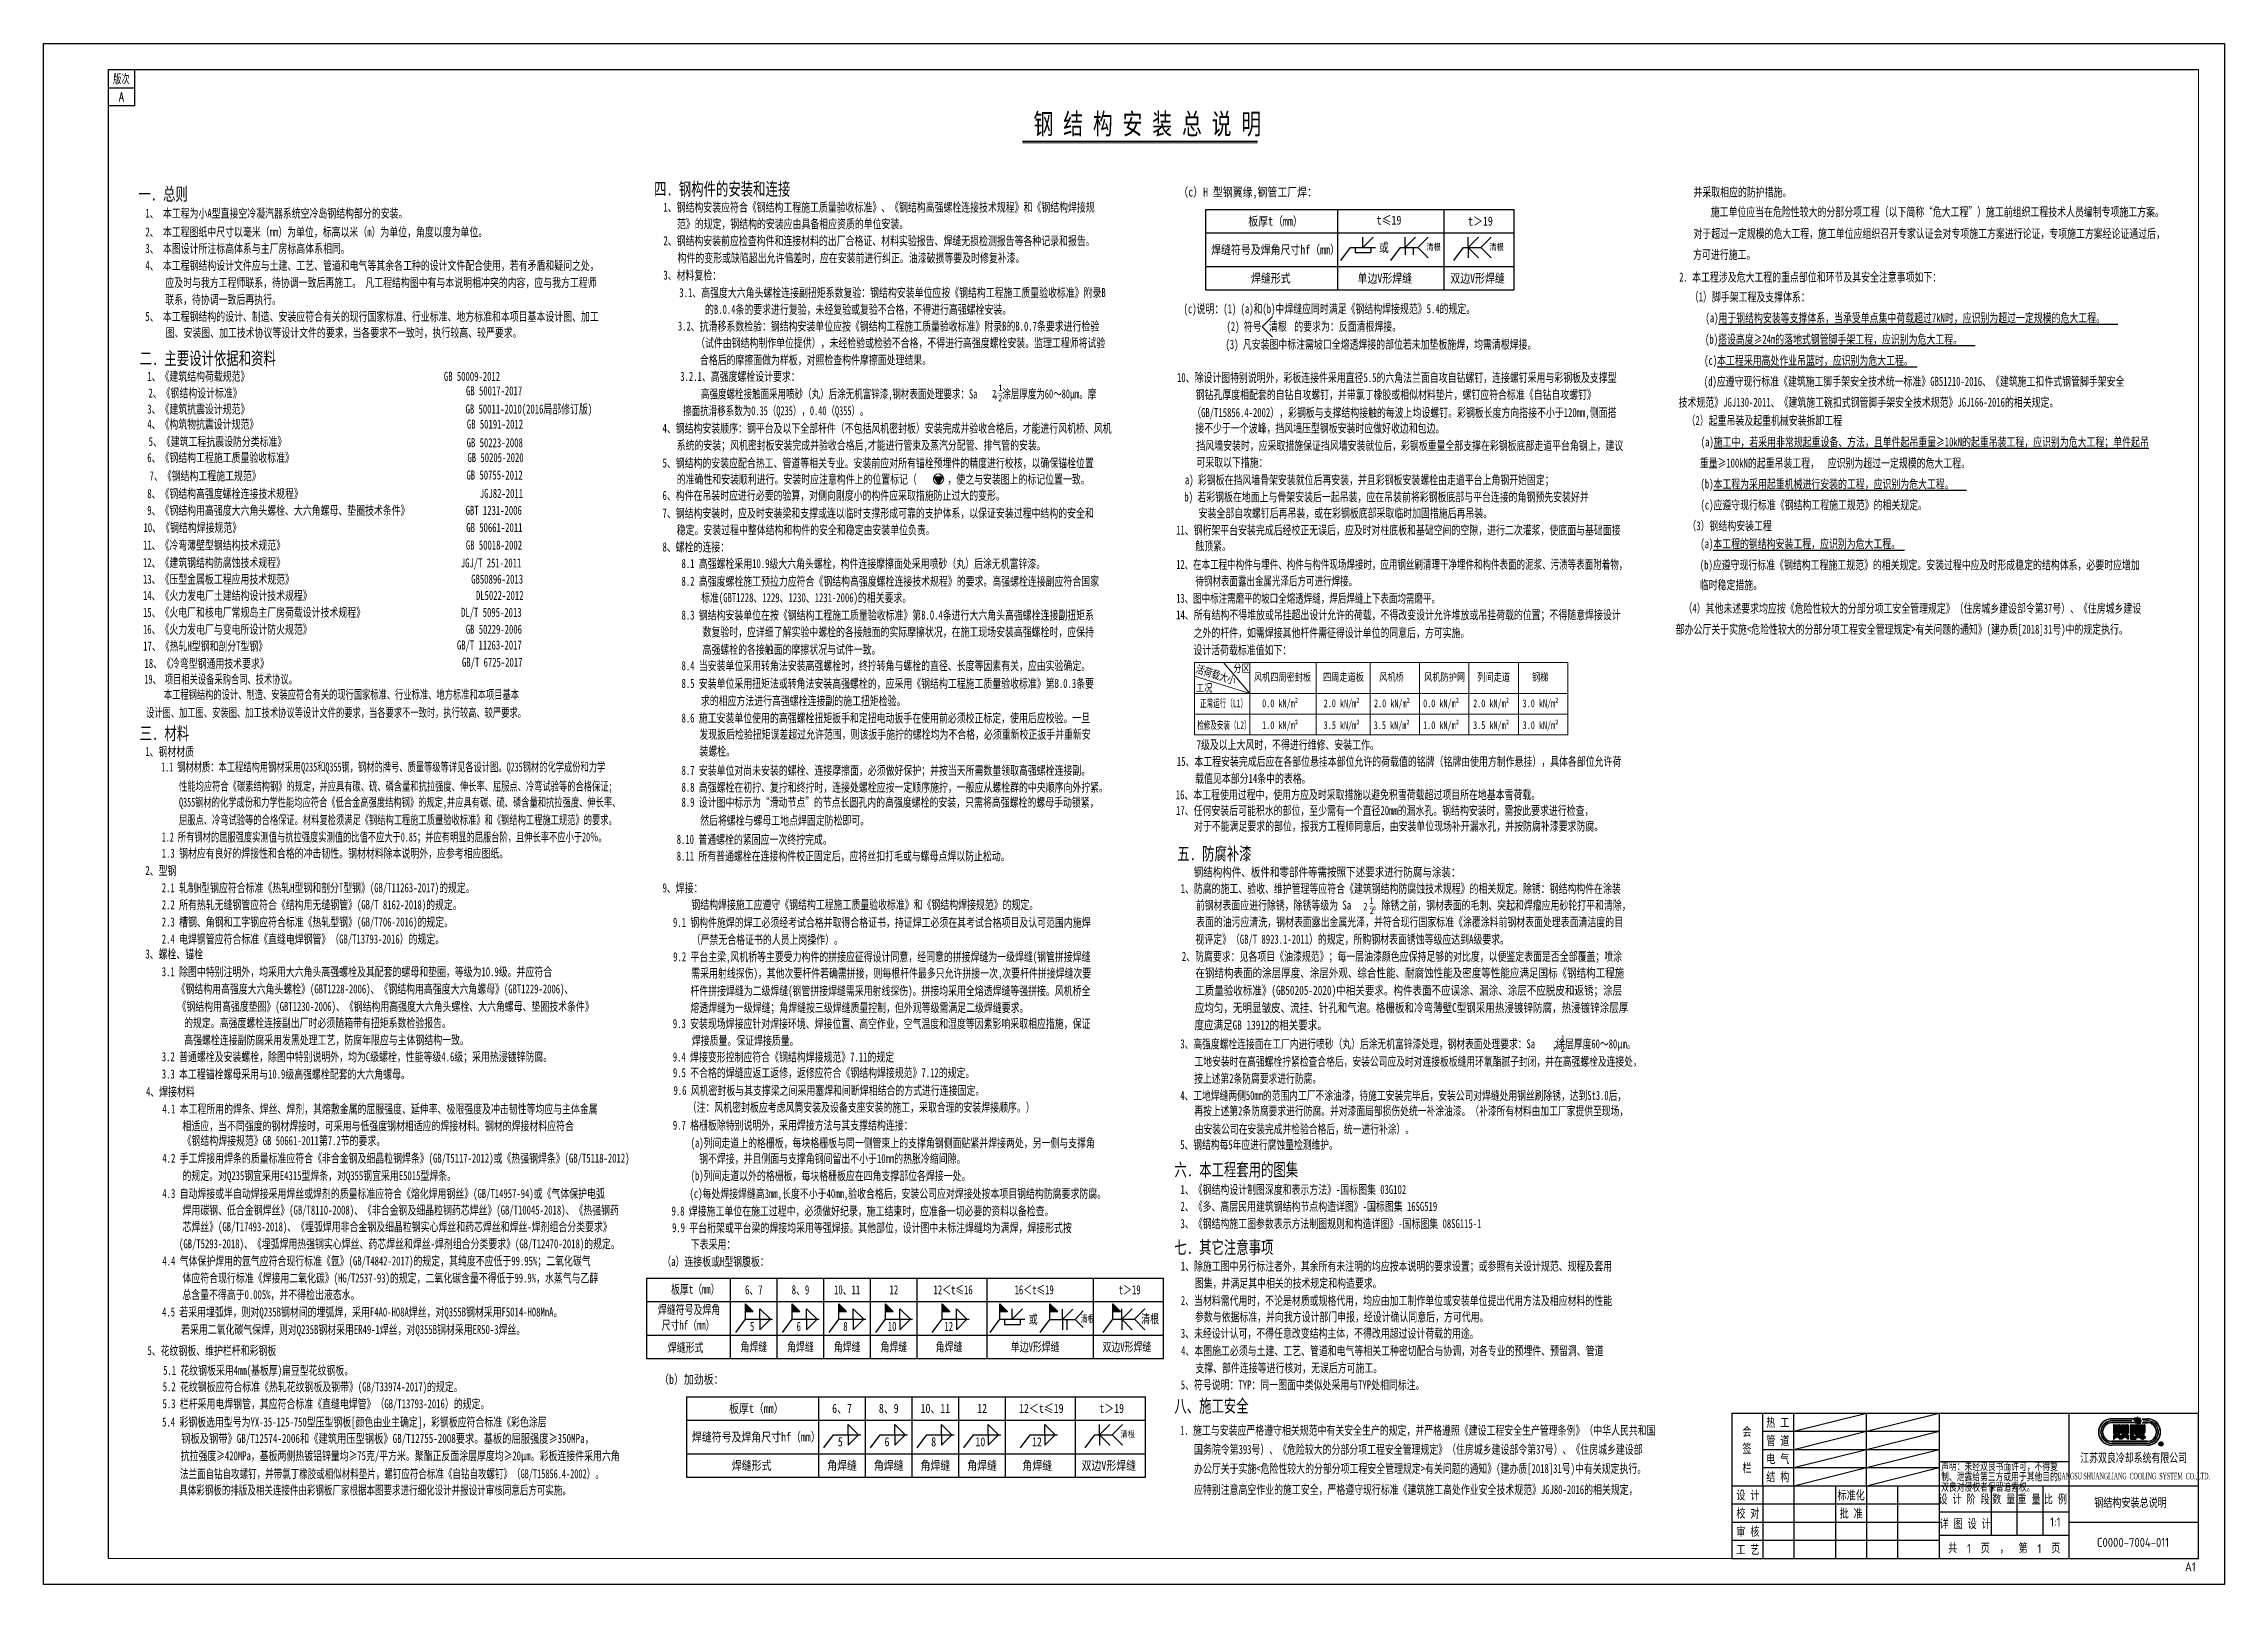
# Paper-space layout 'A2' of a CAD drawing. Header units: millimetres. Extents: x -360 to 481, y -104 to 490.
# The model-space entities are those that its viewports show. They can reach past a viewport. Long polylines and large blocks are cut down to what shows.
import ezdxf
from ezdxf.enums import TextEntityAlignment as Align

# ---------------------------------------------------------------- set-up
doc = ezdxf.new("R2010")
doc.units = ezdxf.units.MM
doc.linetypes.add('XKITLINE00', pattern=[0])
for name, color, linetype in [('35', 3, 'Continuous'), ('50', 2, 'Continuous'), ('BEAM_SM', 255, 'Continuous'), ('DIM', 3, 'Continuous'), ('PS-TEXT', 3, 'Continuous'), ('S-TEXT', 7, 'Continuous'), ('TEXT', 3, 'Continuous'), ('view', 7, 'Continuous')]:
    doc.layers.add(name, color=color, linetype=linetype)
doc.layers.add('5剖面线层', color=2, linetype='Continuous', lineweight=35)
doc.styles.add('0.6', font='romans.shx', dxfattribs={"width": 0.6, "bigfont": 'lc_hztxt.shx'})
doc.styles.add('FS', font='simplex.shx', dxfattribs={"width": 0.7, "bigfont": 'lc_hztxt.shx'})
doc.styles.add('style', font='times.ttf', dxfattribs={"width": 0.5})
doc.styles.add('仿宋', font='仿宋_GB2312', dxfattribs={"height": 0.2})
doc.styles.add('双良空冷', font='gbenor.shx', dxfattribs={"bigfont": 'gbcbig.shx'})
doc.styles.add('宋体', font='simfang.ttf', dxfattribs={"height": 0.2})
doc.dimstyles.new('yzg0.6-1：40', dxfattribs={"dimtxt": 3, "dimasz": 1.5, "dimexe": 0.5, "dimexo": 0.5, "dimgap": 1, "dimtad": 1, "dimdec": 1, "dimlfac": 0.2, "dimdsep": 46, "dimtxsty": '0.6', "dimcen": 2.5, "dimclrd": 6, "dimclre": 6, "dimclrt": 3, "dimadec": 1, "dimazin": 2, "dimtfac": 0.6, "dimtdec": 1, "dimtmove": 0, "dimatfit": 0, "dimfxl": 0, "dimtvp": 1, "dimtolj": 1, "dimlwd": -1, "dimlwe": -1, "dimarcsym": 0})

psp = doc.layouts.new('A2')

# ---------------------------------------------------------------- texts
at = {"layer": '35', "width": 0.7}
for s, style, p in [('版次', 'FS', (-330.25, 476.3)), ('A', 'FS', (-330.25, 469.3)), ('江苏双良冷却系统有限公司', 'style', (445.76, -55.3))]:
    psp.add_text(s, height=3.5, dxfattribs=dict(at, style=style)).set_placement(p, align=Align.MIDDLE)
at = {"layer": '35', "color": 3, "style": 'style', "width": 0.5}
psp.add_text('JIANGSU SHUANGLIANG  COOLING  SYSTEM  CO.,LTD.', height=2.5, dxfattribs=at).set_placement((445.73, -62.73), align=Align.MIDDLE)
at = {"layer": '35', "style": '双良空冷'}
psp.add_text('C0000-7004-011', height=3.5, dxfattribs=at).set_placement((445.51, -88.01), align=Align.MIDDLE)
at = {"layer": '35', "color": 3, "insert": (371.53, -57.45), "char_height": 3, "width": 49.2264, "attachment_point": 1, "line_spacing_factor": 0.8, "style": '双良空冷'}
psp.add_mtext('声明：未经双良书面许可，不得复制、泄露给第三方或用于其他目的。 双良对侵权者保留追索权。', dxfattribs=at)
at = {"layer": 'PS-TEXT', "style": '双良空冷'}
for s, p in [('热 工', (308.55, -41.7)), ('签', (296.64, -51.7)), ('会', (296.64, -45.2)), ('管 道', (308.55, -48.7)), ('栏', (296.64, -59.2)), ('电 气', (308.55, -55.7)), ('结 构', (308.55, -62.7)), ('校 对', (296.99, -76.7)), ('设 计', (296.99, -69.7)), ('标准化', (336.82, -69.7)), ('批 准', (336.82, -76.7)), ('设 计 阶 段', (380.36, -71.2)), ('数 量', (395.67, -71.2)), ('重 量', (405.4, -71.23)), ('比 例', (415.56, -71.2)), ('钢结构安装总说明', (444.55, -72.57)), ('审 核', (296.99, -83.7)), ('详 图 设 计', (380.78, -80.7)), ('1:1', (415.56, -80.2)), ('工 艺', (296.99, -90.7)), ('共  1  页  ，  第  1  页', (395.83, -90.09)), ('A1', (467.62, -97.46))]:
    psp.add_text(s, height=3.5, dxfattribs=at).set_placement(p, align=Align.MIDDLE)

msp = doc.modelspace()

# ---------------------------------------------------------------- texts
at = {"layer": 'BEAM_SM', "linetype": 'Continuous', "style": '宋体', "width": 0.7}
msp.add_text('钢 结 构 安 装 总 说 明', height=8, dxfattribs=at).set_placement((459.29, 708.54))
at = {"layer": 'S-TEXT', "color": 6, "style": '宋体', "width": 0.7}
for s, p in [('四. 钢构件的安装和连接', (312.97, 684.95)), ('一. 总则', (114.06, 683.01)), ('二. 主要设计依据和资料', (114.57, 619.64)), ('三. 材料', (114.57, 475.07)), ('五. 防腐补漆', (514.75, 428.67)), ('六. 本工程套用的图集', (513.63, 306.83)), ('七. 其它注意事项', (513.61, 276.91)), ('八、施工安全', (513.61, 215.76))]:
    msp.add_text(s, height=5, dxfattribs=at).set_placement(p)
at = {"layer": 'S-TEXT', "color": 7, "style": '宋体'}
for s, width, p in [('1、钢结构安装应符合《钢结构工程施工质量验收标准》、《钢结构高强螺栓连接技术规程》和《钢结构焊接规', 0.7, (316.56, 678.67)), ('（c）H 型钢翼缘,钢管工厂焊：', 0.8, (515.13, 684.51)), ('并采取相应的防护措施。 ', 0.7, (713.8, 684.51)), ('范》的规定，钢结构的安装应由具备相应资质的单位安装。', 0.7, (321.77, 672.25)), ('    施工单位应当在危险性较大的分部分项工程（以下简称“危大工程”）施工前组织工程技术人员编制专项施工方案。', 0.7, (713.8, 676.89)), ('2、钢结构安装前应检查构件和连接材料的出厂合格证、材料实验报告、焊缝无损检测报告等各种记录和报告。', 0.7, (316.56, 665.75)), ('方可进行施工。', 0.7, (713.67, 660.45)), ('对于超过一定规模的危大工程，施工单位应组织召开专家认证会对专项施工方案进行论证，专项施工方案经论证通过后，', 0.7, (713.8, 668.53)), ('3、材料复检：', 0.7, (316.56, 652.48)), ('构件的变形或缺陷超出允许偏差时，应在安装前进行纠正。油漆破损等要及时修复补漆。', 0.7, (322.02, 659.12)), ('     3.1、高强度大六角头螺栓连接副扭矩系数复验：钢结构安装单位应按《钢结构工程施工质量验收标准》附录B', 0.7, (314.35, 645.75)), ('2. 本工程涉及危大工程的重点部位和环节及其安全注意事项如下：', 0.7, (708.28, 651.74)), ('（1）脚手架工程及支撑体系：  ', 0.7, (712.37, 644.1)), ('联系，待协调一致后再执行。', 0.7, (124.47, 643.1)), ('的B.0.4条的要求进行复验，未经复验或复验不合格，不得进行高强螺栓安装。', 0.7, (332.59, 639.28)), ('(c)说明：(1) (a)和(b)中焊缝应同时满足《钢结构焊接规范》5.4的规定。', 0.7, (517.18, 639.52)), ('  (a)%%U用于钢结构安装等支撑体系，当承受单点集中荷载超过7kN时，应识别为超过一定规模的危大工程。   ', 0.7, (715.09, 636.03)), ('     3.2、抗滑移系数检验：钢结构安装单位应按《钢结构工程施工质量验收标准》附录B的B.0.7条要求进行检验', 0.7, (313.79, 632.8)), (' (b)%%U搭设高度≥24m的落地式钢管脚手架工程，应识别为危大工程。   ', 0.7, (716.61, 627.77)), ('合格后的摩擦面做为样板，对照检查构件摩擦面处理结果。', 0.7, (330.62, 619.82)), ('（试件由钢结构制作单位提供），未经检验或检验不合格，不得进行高强度螺栓安装。监理工程师将试验', 0.7, (329.17, 626.38)), ('(3) 凡安装图中标注需坡口全熔透焊接的部位若未加垫板施焊，均需清根焊接。', 0.7, (533.33, 625.81)), (' (c)%%U本工程采用高处作业吊篮时，应识别为危大工程。 ', 0.7, (716.25, 619.62)), ('    3.2.1、高强度螺栓设计要求：', 0.7, (316.38, 613.44)), ('   10、除设计图特别说明外，彩板连接件采用直径5.5的六角法兰面自攻自钻螺钉，连接螺钉采用与彩钢板及支撑型', 0.7, (509.61, 613)), (' (d)应遵守现行标准《建筑施工脚手架安全技术统一标准》GB51210-2016、《建筑施工扣件式钢管脚手架安全', 0.7, (716.12, 611.54)), ('2、《钢结构设计标准》                                     ', 0.7, (117.96, 607.04)), ('高强度螺栓接触面采用喷砂（丸）后涂无机富锌漆,钢材表面处理要求：Sa    ，涂层厚度为60～80μm。摩', 0.67, (331.03, 606.71)), ('钢钻孔厚度相配套的自钻自攻螺钉，并带氯丁橡胶或相似材料垫片，螺钉应符合标准《自钻自攻螺钉》', 0.7, (521.81, 606.43)), ('技术规范》JGJ130-2011、《建筑施工碗扣式钢管脚手架安全技术规范》JGJ166-2016的相关规定。 ', 0.7, (708.07, 603.48)), ('    4、《构筑物抗震设计规范》                                       ', 0.7, (110.84, 595.03)), ('    3、《建筑抗震设计规范》                            ', 0.7, (110.84, 600.86)), ('4、钢结构安装顺序：钢平台及以下全部杆件（不包括风机密封板）安装完成并验收合格后，才能进行风机桥、风机', 0.7, (316.22, 593.45)), ('擦面抗滑移系数为0.35（Q235），0.40（Q355）。', 0.67, (324.17, 600.22)), ('接不少于一个波峰，挡风墙压型钢板安装时应做好收边和包边。', 0.7, (521.69, 593.5)), ('（GB/T15856.4-2002），彩钢板与支撑结构接触的每波上均设螺钉。彩钢板长度方向搭接不小于120mm,侧面搭', 0.7, (520.48, 599.5)), ('（2）起重吊装及起重机械安装拆卸工程 ', 0.7, (711.13, 596.46)), ('5、《建筑工程抗震设防分类标准》                               ', 0.7, (118.03, 588.33)), ('系统的安装；风机密封板安装完成并验收合格后,才能进行管束及蒸汽分配管、排气管的安装。', 0.7, (321.69, 586.94)), ('挡风墙安装时，应采取措施保证挡风墙安装就位后，彩钢板重量全部支撑在彩钢板底部走道平台角钢上，建议', 0.7, (522.1, 586.79)), ('(a)%%U施工中，若采用非常规起重设备、方法，且单件起吊重量≥10kN的起重吊装工程，应识别为危大工程；单件起吊', 0.7, (716.61, 588.2)), ('    6、《钢结构工程施工质量验收标准》                               ', 0.7, (110.84, 582.14)), ('5、钢结构的安装应配合热工、管道等相关专业。安装前应对所有锚栓预埋件的精度进行校核，以确保锚栓位置', 0.7, (316.22, 580.06)), ('可采取以下措施：', 0.7, (522.1, 580.31)), ('重量≥100kN的起重吊装工程，  应识别为超过一定规模的危大工程。 ', 0.7, (716.25, 580.05)), ('    8、《钢结构高强度螺栓连接技术规程》                   ', 0.7, (110.84, 568.24)), ('7、《钢结构工程施工规范》                               ', 0.7, (118.41, 575.12)), ('的准确性和安装顺利进行。安装时应注意构件上的位置标记（     ），使之与安装图上的标记位置一致。', 0.7, (321.69, 573.81)), ('a) 彩钢板在挡风墙骨架安装就位后再安装，并且彩钢板安装螺栓由走道平台上角钢开始固定；', 0.7, (517.68, 573.57)), (' (b)%%U本工程为采用起重机械进行安装的工程，应识别为危大工程。   ', 0.7, (714.85, 571.97)), ('6、构件在吊装时应进行必要的验算，对侧向刚度小的构件应采取措施防止过大的变形。', 0.7, (316.22, 567.57)), ('7、钢结构安装时，应及时安装梁和支撑或连以临时支撑形成可靠的支护体系，以保证安装过程中结构的安全和', 0.7, (316.22, 560.74)), ('b) 若彩钢板在地面上与骨架安装后一起吊装，应在吊装前将彩钢板底部与平台连接的角钢预先安装好并', 0.7, (517.47, 566.97)), ('安装全部自攻螺钉后再吊装，或在彩钢板底部采取临时加固措施后再吊装。', 0.7, (522.96, 560.76)), (' (c)应遵守现行标准《钢结构工程施工规范》的相关规定。 ', 0.7, (714.85, 563.9)), ('    10、《钢结构焊接规范》                       ', 0.7, (109.4, 555.17)), ('稳定。安装过程中整体结构和构件的安全和稳定由安装单位负责。', 0.7, (321.69, 554.27)), ('11、钢桁架平台安装完成后经校正无误后，应及时对柱底板和基础空间的空隙，进行二次灌浆，使底面与基础面接', 0.7, (514.27, 554.21)), ('（3）钢结构安装工程 ', 0.7, (711.46, 555.86)), ('   11、《冷弯薄壁型钢结构技术规范》                            ', 0.7, (110.84, 548.41)), ('触顶紧。', 0.7, (521.69, 548.1)), (' (a)%%U本工程的钢结构安装工程，应识别为危大工程。 ', 0.7, (714.78, 548.93)), ('   12、《建筑钢结构防腐蚀技术规程》                            ', 0.7, (110.84, 541.65)), ('   13、《压型金属板工程应用技术规范》', 0.7, (110.84, 535.27)), ('8.1 高强螺栓采用10.9级大六角头螺栓，构件连接摩擦面处采用喷砂（丸）后涂无机富锌漆。', 0.7, (323.54, 541.28)), ('8.2 高强度螺栓施工预拉力应符合《钢结构高强度螺栓连接技术规程》的要求。高强螺栓连接副应符合国家', 0.7, (323.54, 534.47)), ('12、在本工程中构件与埋件、构件与构件现场焊接时，应用钢丝刷清理干净埋件和构件表面的泥浆、污渍等表面附着物，', 0.67, (514.35, 540.97)), ('待钢材表面露出金属光泽后方可进行焊接。', 0.67, (521.69, 534.56)), ('(b)应遵守现行标准《钢结构工程施工规范》的相关规定。安装过程中应及时形成稳定的结构体系，必要时应增加', 0.7, (716.25, 540.78)), ('   14、《火力发电厂土建结构设计技术规程》', 0.7, (110.84, 528.99)), ('标准(GBT1228、1229、1230、1231-2006)的相关要求。', 0.7, (331.08, 528.15)), ('13、图中标注需磨平的坡口全熔透焊缝，焊后焊缝上下表面均需磨平。', 0.67, (514.35, 527.9)), ('临时稳定措施。 ', 0.7, (716.25, 533.07)), ('8.3 钢结构安装单位在按《钢结构工程施工质量验收标准》第B.0.4条进行大六角头高强螺栓连接副扭矩系', 0.7, (323.54, 521.43)), ('14、所有结构不得堆放或吊挂超出设计允许的荷载，不得改变设计允许堆放或吊挂荷载的位置；不得随意焊接设计', 0.7, (514.32, 521.53)), ('（4）其他未述要求均应按《危险性较大的分部分项工安全管理规定》（住房城乡建设部令第37号）、《住房城乡建设', 0.7, (709.96, 524.04)), ('   16、《火力发电厂与变电所设计防火规范》                        ', 0.7, (110.84, 515.96)), ('   17、《热轧H型钢和剖分T型钢》                        ', 0.7, (110.94, 509.5)), ('数复验时，应详细了解实验中螺栓的各接触面的实际摩擦状况，在施工现场安装高强螺栓时，应保持', 0.7, (331.67, 514.93)), ('之外的杆件，如需焊接其他杆件需征得设计单位的同意后，方可实施。', 0.7, (521.04, 514.63)), ('部办公厅关于实施<危险性较大的分部分项工程安全管理规定>有关问题的通知》(建办质[2018]31号)中的规定执行。', 0.7, (706.94, 515.97)), ('8.4 当安装单位采用转角法安装高强螺栓时，终拧转角与螺栓的直径、长度等因素有关，应由实验确定。', 0.7, (323.54, 501.92)), ('高强螺栓的各接触面的摩擦状况与试件一致。', 0.7, (331.67, 508.17)), ('8.5 安装单位采用扭矩法或转角法安装高强螺栓的，应采用《钢结构工程施工质量验收标准》第B.0.3条要', 0.7, (323.54, 495.07)), ('求的相应方法进行高强螺栓连接副的施工扭矩检验。', 0.7, (331, 488.4)), ('8.6 施工安装单位使用的高强螺栓扭矩扳手和定扭电动扳手在使用前必须校正标定，使用后应校验。一旦', 0.7, (323.54, 481.76)), ('发现扳后检验扭矩误差超过允许范围，则该扳手施拧的螺栓均为不合格，必须重新校正扳手并重新安', 0.7, (330.42, 475.48)), ('装螺栓。', 0.7, (330.42, 468.95)), ('7级及以上大风时，不得进行维修、安装工作。', 0.7, (522.2, 471.45)), ('8.7 安装单位对尚未安装的螺栓、连接摩擦面，必须做好保护；并按当天所需数量领取高强螺栓连接副。', 0.7, (323.54, 461.56)), ('15、本工程安装完成后应在各部位悬挂本部位允许的荷载值的铭牌（铭牌由使用方制作悬挂），具体各部位允许荷', 0.7, (514.56, 465.01)), ('8.8 高强螺栓在初拧、复拧和终拧时，连接处螺栓应按一定顺序施拧，一般应从螺栓群的中央顺序向外拧紧。', 0.7, (323.54, 455.05)), ('16、本工程使用过程中，使用方应及时采取措施以避免积雪荷载超过项目所在地基本雪荷载。', 0.7, (514.14, 452.18)), ('载值见本部分14条中的表格。', 0.7, (521.63, 458.46)), ('8.9 设计图中标示为“滑动节点”的节点长圆孔内的高强度螺栓的安装，只需将高强螺栓的螺母手动锁紧，', 0.7, (323.54, 449.27)), ('然后将螺栓与螺母工地点焊固定防松即可。', 0.7, (330.72, 442.3)), ('17、任何安装后可能积水的部位，至少需有一个直径20mm的漏水孔。钢结构安装时，需按此要求进行检查，', 0.7, (514.28, 446.09)), ('8.10 普通螺栓的紧固应一次终拧完成。', 0.7, (321.69, 434.93)), ('       对于不能满足要求的部位，报我方工程师同意后，由安装单位现场补开漏水孔，并按防腐补漆要求防腐。', 0.7, (509.51, 440.05)), ('8.11 所有普通螺栓在连接构件校正固定后，应将丝扣打毛或与螺母点焊以防止松动。', 0.7, (321.69, 428.53)), ('钢结构焊接施工应遵守《钢结构工程施工质量验收标准》和《钢结构焊接规范》的规定。', 0.7, (327.32, 409.79)), ('9.1 钢构件施焊的焊工必须经考试合格并取得合格证书，持证焊工必须在其考试合格项目及认可范围内施焊', 0.7, (320.25, 402.95)), ('（严禁无合格证书的人员上岗操作）。', 0.7, (327.46, 396.34)), ('9.2 平台主梁,风机桥等主要受力构件的拼接应征得设计同意，经同意的拼接焊缝为一级焊缝(钢管拼接焊缝', 0.7, (320.33, 389.71)), ('需采用射线探伤)，其他次要杆件若确需拼接，则每根杆件最多只允许拼接一次,次要杆件拼接焊缝次要', 0.7, (327.29, 383.38)), ('杆件拼接焊缝为二级焊缝(钢管拼接焊缝需采用射线探伤)。拼接均采用全熔透焊缝等强拼接。风机桥全', 0.7, (326.96, 376.6)), ('熔透焊缝为一级焊缝；角焊缝按三级焊缝质量控制，但外观等级需满足二级焊缝要求。', 0.7, (326.96, 370.1)), ('9.3 安装现场焊接应针对焊接环境、焊接位置、高空作业，空气温度和湿度等因素影响采取相应措施，保证', 0.7, (320.19, 363.93)), ('9.4 焊接变形控制应符合《钢结构焊接规范》7.11的规定', 0.7, (320.17, 351.05)), ('焊接质量。保证焊接质量。', 0.7, (327.52, 357.44)), ('9.5 不合格的焊缝应返工返修，返修应符合《钢结构焊接规范》7.12的规定。', 0.7, (320.23, 345)), ('9.6 风机密封板与其支撑梁之间采用塞焊和间断焊相结合的方式进行连接固定。', 0.7, (320.44, 338.18)), ('9.7 格栅板除特别说明外，采用焊接方法与其支撑结构连接：', 0.7, (320.21, 324.77)), ('（注：风机密封板应考虑风筒安装及设备支座安装的施工，采取合理的安装焊接顺序。）', 0.7, (325.93, 331.67)), ('(a)列间走道上的格栅板，每块格栅板与同一侧管束上的支撑角钢侧面贴紧并焊接两处，另一侧与支撑角', 0.7, (327.05, 317.94)), ('钢不焊接，并且侧面与支撑角钢间留出不小于10mm的热胀冷缩间隙。', 0.7, (330.31, 311.91)), ('(b)列间走道以外的格栅板，每块格栅板应在四角支撑部位各焊接一处。', 0.7, (327.05, 305.29)), ('1、《钢结构设计制图深度和表示方法》-国标图集 03G102', 0.7, (515.97, 299.97)), ('9.8 焊接施工单位在施工过程中，必须做好纪录，施工结束时，应准备一切必要的资料以备检查。', 0.7, (319.69, 291.68)), ('(c)每处焊接焊缝高3mm,长度不小于40mm,验收合格后，安装公司应对焊接处按本项目钢结构防腐要求防腐。', 0.7, (326.63, 298.41)), ('2、《多、高层民用建筑钢结构节点构造详图》-国标图集 16SG519', 0.7, (515.97, 293.46)), ('9.9 平台桁架或平台梁的焊接均采用等强焊接。其他部位，设计图中未标注焊缝均为满焊，焊接形式按', 0.7, (319.88, 285.24)), ('3、《钢结构施工图参数表示方法制图规则和构造详图》-国标图集 08SG115-1', 0.7, (515.97, 286.82)), ('下表采用：', 0.7, (327.13, 278.84)), ('（a）连接板或H型钢腹板：', 0.7, (316.12, 272.23)), ('1、除施工图中另行标注者外，其余所有未注明的均应按本说明的要求设置；或参照有关设计规范、规程及套用', 0.7, (516.09, 270.43)), ('2、当材料需代用时，不论是材质或规格代用，均应由加工制作单位或安装单位提出代用方法及相应材料的性能', 0.7, (516.09, 257.15)), ('图集，并满足其中相关的技术规定和构造要求。', 0.7, (521.48, 263.88)), ('参数与依据标准，并向我方设计部门申报，经设计确认同意后，方可代用。', 0.7, (521.52, 250.87)), ('3、未经设计认可，不得任意改变结构主体，不得改用超过设计荷载的用途。', 0.7, (516.09, 244.53)), ('4、本图施工必须与土建、工艺、管道和电气等相关工种密切配合与协调，对各专业的预埋件、预留洞、管道', 0.7, (516.21, 237.82)), ('5.2 花纹钢板应符合标准《热轧花纹钢板及钢带》(GB/T33974-2017)的规定。', 0.7, (123.47, 223.92)), ('（b）加劲板：', 0.8, (314.91, 226.78)), ('5、符号说明：TYP：同一图面中类似处采用与TYP处相同标注。', 0.7, (516.07, 224.67)), ('支撑、部件连接等进行核对，无误后方可施工。', 0.7, (521.72, 231.2)), ('5.3 栏杆采用电焊钢管，其应符合标准《直缝电焊管》（GB/T13793-2016）的规定。', 0.7, (123.39, 217.37)), ('1. 施工与安装应严格遵守相关规范中有关安全生产的规定，并严格遵照《建设工程安全生产管理条例》（中华人民共和国', 0.7, (515.8, 207.14)), (' 钢板及钢带》GB/T12574-2006和《建筑用压型钢板》GB/T12755-2008要求。基板的屈服强度≥350MPa，', 0.73, (128.85, 204)), ('国务院令第393号）、《危险较大的分部分项工程安全管理规定》（住房城乡建设部令第37号）、《住房城乡建设部', 0.7, (521.19, 199.78)), ('法兰面自钻自攻螺钉，并带氯丁橡胶或相似材料垫片，螺钉应符合标准《自钻自攻螺钉》（GB/T15856.4-2002）。', 0.67, (130.13, 190.37)), ('抗拉强度≥420MPa，基板两侧热镀铝锌量均≥75克/平方米。聚酯正反面涂层厚度均≥20μm。彩板连接件采用六角', 0.7, (130.39, 197.32)), ('办公厅关于实施<危险性较大的分部分项工程安全管理规定>有关问题的通知》(建办质[2018]31号)中有关规定执行。', 0.7, (521.19, 192.4)), ('具体彩钢板的排版及相关连接件由彩钢板厂家根据本图要求进行细化设计并报设计审核同意后方可实施。', 0.67, (129.84, 184.11)), ('应特别注意高空作业的施工安全，严格遵守现行标准《建筑施工高处作业安全技术规范》JGJ80-2016的相关规定，', 0.7, (521.19, 184.29))]:
    msp.add_text(s, height=3.5, dxfattribs=dict(at, width=width)).set_placement(p)
at = {"layer": 'S-TEXT', "style": '宋体'}
for s, width, p in [('2、 本工程图纸中尺寸以毫米（mm）为单位，标高以米（m）为单位，角度以度为单位。', 0.7, (116.77, 669.13)), ('1、 本工程为小A型直接空冷凝汽器系统空冷岛钢结构部分的安装。 ', 0.7, (116.77, 676.35)), ('3、 本图设计所注标高体系与主厂房标高体系相同。', 0.7, (116.77, 662.77)), ('4、 本工程钢结构设计文件应与土建、工艺、管道和电气等其余各工种的设计文件配合使用，若有矛盾和疑问之处，', 0.7, (116.77, 656.22)), ('应及时与我方工程师联系，待协调一致后再施工。 凡工程结构图中有与本说明相冲突的内容，应与我方工程师', 0.7, (124.47, 649.61)), ('5、 本工程钢结构的设计、制造、安装应符合有关的现行国家标准、行业标准、地方标准和本项目基本设计图、加工', 0.7, (116.77, 636.55)), ('图、安装图、加工技术协议等设计文件的要求，当各要求不一致时，执行较高、较严要求。', 0.7, (124.63, 630.32)), ('    1、《建筑结构荷载规范》                                             GB 50009-2012 ', 0.7, (110.84, 613.47)), ('GB 50017-2017', 0.7, (240.43, 607.89)), ('GB 50011-2010(2016局部修订版)', 0.7, (240.27, 600.86)), ('GB 50191-2012', 0.7, (240.76, 595.03)), ('GB 50223-2008', 0.7, (240.68, 587.89)), ('GB 50205-2020', 0.7, (240.98, 582.14)), ('GB 50755-2012', 0.7, (240.61, 575.42)), ('JGJ82-2011', 0.7, (245.76, 568.33)), ('    9、《钢结构用高强度大六角头螺栓、大六角螺母、垫圈技术条件》  ', 0.7, (110.84, 561.8)), ('GBT 1231-2006', 0.7, (240.28, 561.8)), ('GB 50661-2011', 0.7, (240.54, 555.17)), ('GB 50018-2002', 0.7, (240.37, 548.41)), ('8、螺栓的连接：', 0.7, (316.22, 547.7)), ('JGJ/T 251-2011', 0.7, (238.42, 541.53)), ('GB50896-2013', 0.7, (242.44, 535.27)), ('DL5022-2012', 0.7, (244.27, 528.99)), ('   15、《火电厂和核电厂常规岛主厂房荷载设计技术规程》', 0.7, (110.84, 522.48)), ('DL/T 5095-2013', 0.7, (238.53, 522.48)), ('GB/T 11263-2017', 0.7, (236.93, 509.88)), ('GB 50229-2006', 0.7, (240.34, 515.96)), ('18、《冷弯型钢通用技术要求》', 0.7, (116.45, 502.8)), ('GB/T 6725-2017', 0.7, (238.88, 503.24)), ('设计活荷载标准值如下：', 0.7, (520.94, 507.99)), ('19、 项目相关设备采购合同、技术协议。', 0.65, (116.45, 496.72)), ('设计图、加工图、安装图、加工技术协议等设计文件的要求，当各要求不一致时，执行较高、较严要求。', 0.65, (117.03, 483.85)), ('本工程钢结构的设计、制造、安装应符合有关的现行国家标准、行业标准、地方标准和本项目基本', 0.65, (123.91, 490.84)), ('1、钢材材质', 0.7, (116.77, 468.81)), ('   1.1 钢材材质：本工程结构用钢材采用Q235和Q355钢，钢材的牌号、质量等级等详见各设计图。Q235钢材的化学成份和力学', 0.65, (118.22, 462.87)), ('性能均应符合《碳素结构钢》的规定，并应具有碳、硫、磷含量和抗拉强度、伸长率、屈服点、冷弯试验等的合格保证;', 0.65, (129.78, 455.46)), ('屈服点、冷弯试验等的合格保证。材料复检须满足《钢结构工程施工质量验收标准》和《钢结构工程施工规范》的要求。', 0.65, (129.75, 442.52)), ('Q355钢材的化学成份和力学性能均应符合《低合金高强度结构钢》的规定,并应具有碳、硫、磷含量和抗拉强度、伸长率、', 0.65, (129.78, 449.3)), ('1.2 所有钢材的屈服强度实测值与抗拉强度实测值的比值不应大于0.85；并应有明显的屈服台阶，且伸长率不应小于20％。', 0.65, (123.11, 435.86)), ('1.3 钢材应有良好的焊接性和合格的冲击韧性。钢材材料除本说明外，应参考相应图纸。', 0.7, (123.11, 429.62)), ('2、型钢', 0.7, (116.77, 422.95)), ('2.1 轧制H型钢应符合标准《热轧H型钢和剖分T型钢》(GB/T11263-2017)的规定。', 0.7, (123.11, 416.31)), ('2.2 所有热轧无缝钢管应符合《结构用无缝钢管》(GB/T 8162-2018)的规定。', 0.7, (123.11, 409.76)), ('9、焊接：', 0.7, (316.22, 416.25)), ('2.3 槽钢、角钢和工字钢应符合标准《热轧型钢》(GB/T706-2016)的规定。', 0.7, (123.11, 403.11)), ('2.4 电焊钢管应符合标准《直缝电焊钢管》（GB/T13793-2016）的规定。', 0.7, (123.11, 396.53)), ('3、螺栓、锚栓', 0.7, (116.77, 390.77)), ('3.1 除图中特别注明外，均采用大六角头高强螺栓及其配套的螺母和垫圈，等级为10.9级。并应符合', 0.7, (123.11, 383.93)), ('《钢结构用高强度大六角头螺栓》(GBT1228-2006)、《钢结构用高强度大六角螺母》(GBT1229-2006)、', 0.7, (128.82, 377.3)), ('《钢结构用高强度垫圈》(GBT1230-2006)、《钢结构用高强度大六角头螺栓、大六角螺母、垫圈技术条件》', 0.7, (129.17, 370.56)), (' 高强螺栓连接副防腐采用发黑处理工艺，防腐年限应与主体钢结构一致。', 0.7, (130.09, 357.64)), ('的规定。高强度螺栓连接副出厂时必须随箱带有扭矩系数检验报告。', 0.7, (131.7, 364.23)), ('3.2 普通螺栓及安装螺栓，除图中特别说明外，均为C级螺栓，性能等级4.6级；采用热浸镀锌防腐。', 0.7, (123.11, 351.16)), ('3.3 本工程锚栓螺母采用与10.9级高强螺栓配套的大六角螺母。', 0.7, (123.11, 344.46)), ('4、焊接材料', 0.7, (116.99, 337.69)), ('4.1 本工程所用的焊条、焊丝、焊剂，其熔敷金属的屈服强度、延伸率、极限强度及冲击韧性等均应与主体金属', 0.7, (123.33, 331.03)), ('相适应，当不同强度的钢材焊接时，可采用与低强度钢材相适应的焊接材料。钢材的焊接材料应符合', 0.7, (131.1, 324.5)), ('《钢结构焊接规范》GB 50661-2011第7.2节的要求。', 0.7, (131.16, 318.82)), ('4.2 手工焊接用焊条的质量标准应符合《非合金钢及细晶粒钢焊条》(GB/T5117-2012)或《热强钢焊条》(GB/T5118-2012)', 0.7, (123.33, 312.04)), ('的规定。对Q235钢宜采用E4315型焊条，对Q355钢宜采用E5015型焊条。', 0.7, (131.1, 305.33)), ('4.3 自动焊接或半自动焊接采用焊丝或焊剂的质量标准应符合《熔化焊用钢丝》(GB/T14957-94)或《气体保护电弧', 0.7, (123.33, 298.41)), ('焊用碳钢、低合金钢焊丝》(GB/T8110-2008)、《非合金钢及细晶粒钢药芯焊丝》(GB/T10045-2018)、《热强钢药', 0.7, (131.1, 292.04)), ('芯焊丝》(GB/T17493-2018)、《埋弧焊用非合金钢及细晶粒钢实心焊丝和药芯焊丝和焊丝-焊剂组合分类要求》', 0.7, (131.1, 285.61)), ('(GB/T5293-2018)、《埋弧焊用热强钢实心焊丝、药芯焊丝和焊丝-焊剂组合分类要求》(GB/T12470-2018)的规定。', 0.7, (129.77, 279.05)), ('4.4 气体保护焊用的氩气应符合现行标准《氩》(GB/T4842-2017)的规定，其纯度不应低于99.95%；二氧化碳气', 0.7, (123.33, 272.43)), ('体应符合现行标准《焊接用二氧化碳》(HG/T2537-93)的规定，二氧化碳含量不得低于99.9%，水蒸气与乙醇', 0.7, (131.1, 265.86)), ('总含量不得高于0.005%，并不得检出液态水。', 0.7, (131.03, 259.45)), ('4.5 若采用埋弧焊，则对Q235B钢材间的埋弧焊，采用F4A0-H08A焊丝，对Q355B钢材采用F5014-H08MnA。', 0.7, (123.2, 252.75)), ('若采用二氧化碳气保焊，则对Q235B钢材采用ER49-1焊丝，对Q355B钢材采用ER50-3焊丝。', 0.7, (130.55, 246)), ('5、花纹钢板、维护栏杆和彩钢板', 0.7, (117.57, 237.89)), ('5.1 花纹钢板采用4mm(基板厚)扁豆型花纹钢板。', 0.7, (123.62, 230.26)), ('5.4 彩钢板选用型号为YX-35-125-750型压型钢板[颜色由业主确定]，彩钢板应符合标准《彩色涂层', 0.7, (123.23, 210.33))]:
    msp.add_text(s, height=3.5, dxfattribs=dict(at, width=width)).set_placement(p)
at = {"layer": 'S-TEXT', "color": 7, "style": '宋体'}
for s, height, width, p in [('板厚t（mm） ', 3.5, 0.8, (553.56, 675.05)), ('t≤19', 3.5, 0.8, (596.38, 675.43)), ('t＞19', 3.5, 0.8, (631.64, 675.05)), ('焊缝符号及焊角尺寸hf（mm） ', 3.5, 0.8, (553.56, 664.05)), ('或', 3.5, 0.8, (594.4, 664.9)), ('清根', 2.5, 0.8, (613.55, 665.1)), ('清根', 2.5, 0.8, (637.85, 665.1)), ('焊缝形式 ', 3.5, 0.8, (551.76, 653.05)), ('单边V形焊缝', 3.5, 0.8, (594.76, 653.05)), ('双边V形焊缝', 3.5, 0.8, (630.53, 653.05)), ('(2) 符号', 3.5, 0.7, (540.49, 634.4)), ('清根', 3.5, 0.7, (553.5, 634.51)), ('的要求为：反面清根焊接。', 3.5, 0.7, (580.43, 634.49)), ('板厚t（mm） ', 3.5, 0.7, (329.69, 263.26)), ('6、7', 3.5, 0.7, (351.41, 263.05)), ('8、9', 3.5, 0.7, (369.41, 263.05)), ('10、11', 3.5, 0.7, (387.41, 263.05)), ('12', 3.5, 0.7, (405.41, 263.05)), ('12＜t≤16', 3.5, 0.7, (428.26, 263.05)), ('16＜t≤19', 3.5, 0.7, (459.54, 263.05)), ('t＞19', 3.5, 0.7, (496.38, 263.05)), ('焊缝符号及焊角', 3.5, 0.7, (326.44, 255.46)), ('或', 3.5, 0.7, (459.15, 251.66)), ('清根', 2.8, 0.67, (480.12, 251.87)), ('清根', 3.5, 0.7, (504.24, 251.86)), ('尺寸hf（mm） ', 3.5, 0.7, (326.89, 249.44)), ('5', 3.5, 0.7, (350.75, 248.96)), ('6', 3.5, 0.7, (368.75, 248.96)), ('8', 3.5, 0.7, (386.75, 248.96)), ('10', 3.5, 0.7, (404.75, 248.96)), ('12', 3.5, 0.7, (426.59, 248.96)), ('焊缝形式 ', 3.5, 0.7, (325.96, 240.85)), ('角焊缝', 3.5, 0.7, (351.41, 241.05)), ('角焊缝', 3.5, 0.7, (369.41, 241.05)), ('角焊缝', 3.5, 0.7, (387.41, 241.05)), ('角焊缝', 3.5, 0.7, (405.41, 241.05)), ('角焊缝', 3.5, 0.7, (426.71, 241.05)), ('单边V形焊缝', 3.5, 0.7, (459.93, 241.05)), ('双边V形焊缝', 3.5, 0.7, (495.28, 241.05)), ('板厚t（mm） ', 3.5, 0.8, (353.33, 217.32)), ('6、7', 3.5, 0.8, (385.44, 217.32)), ('8、9', 3.5, 0.8, (403.44, 217.32)), ('10、11', 3.5, 0.8, (421.44, 217.32)), ('12', 3.5, 0.8, (439.44, 217.32)), ('12＜t≤19', 3.5, 0.8, (462.29, 217.32)), ('t＞19', 3.5, 0.8, (489.41, 217.32)), ('焊缝符号及焊角尺寸hf（mm） ', 3.5, 0.8, (353.33, 206.32)), ('5', 3.5, 0.8, (384.78, 204.47)), ('6', 3.5, 0.8, (402.78, 204.47)), ('8', 3.5, 0.8, (420.78, 204.47)), ('10', 3.5, 0.8, (438.78, 204.47)), ('12', 3.5, 0.8, (460.62, 204.47)), ('清根', 2.5, 0.8, (495.63, 207.37)), ('焊缝形式 ', 3.5, 0.8, (351.53, 195.32)), ('角焊缝', 3.5, 0.8, (385.44, 195.32)), ('角焊缝', 3.5, 0.8, (403.44, 195.32)), ('角焊缝', 3.5, 0.8, (421.44, 195.32)), ('角焊缝', 3.5, 0.8, (439.44, 195.32)), ('角焊缝', 3.5, 0.8, (460.74, 195.32)), ('双边V形焊缝', 3.5, 0.8, (488.31, 195.32))]:
    msp.add_text(s, height=height, dxfattribs=dict(at, width=width)).set_placement(p, align=Align.MIDDLE_CENTER)
at = {"layer": 'TEXT', "linetype": 'Continuous', "lineweight": 0, "style": '宋体', "width": 0.75}
msp.add_text('活荷载大小', height=3, rotation=342.27699, dxfattribs=at).set_placement((521.66, 501.13))
at = {"layer": 'TEXT', "linetype": 'Continuous', "lineweight": 0}
for s, height, style, width, p in [('工况', 3, '宋体', 0.75, (521.95, 493.59)), ('分区', 3, '宋体', 0.75, (536.34, 501.15)), ('风机四周密封板', 3, '宋体', 0.75, (544.27, 497.77)), ('四周走道板', 3, '宋体', 0.75, (570.95, 497.77)), ('风机桥', 3, '宋体', 0.75, (592.62, 497.77)), ('风机防护网', 3, '宋体', 0.75, (609.93, 497.77)), ('列间走道', 3, '宋体', 0.75, (630.42, 497.77)), ('钢梯', 3, '宋体', 0.75, (651.54, 497.77)), ('正常运行（L1）', 3, '宋体', 0.6, (523.54, 487.65)), ('0.0 kN/m²', 3, '仿宋', 0.7, (547.46, 487.65)), ('2.0 kN/m²', 3, '仿宋', 0.7, (571.17, 487.65)), ('2.0 kN/m²', 3, '仿宋', 0.7, (590.59, 487.65)), ('0.0 kN/m²', 3, '仿宋', 0.7, (609.53, 487.65)), ('2.0 kN/m²', 3, '仿宋', 0.7, (628.82, 487.65)), ('3.0 kN/m²', 3, '仿宋', 0.7, (647.89, 487.65)), ('检修及安装（L2）', 3, '宋体', 0.6, (522.44, 479.24)), ('1.0 kN/m²', 3, '仿宋', 0.7, (547.46, 479.24)), ('3.5 kN/m²', 3, '仿宋', 0.7, (571.17, 479.24)), ('3.5 kN/m²', 3, '仿宋', 0.7, (590.49, 479.24)), ('1.0 kN/m²', 3, '仿宋', 0.7, (609.53, 479.24)), ('3.5 kN/m²', 3, '仿宋', 0.7, (628.82, 479.24)), ('3.0 kN/m²', 3, '仿宋', 0.7, (647.89, 479.24)), ('钢结构构件、板件和零部件等需按照下述要求进行防腐与涂装：', 3.5, '宋体', 0.75, (521.04, 422.36)), ('1、防腐的施工、验收、维护管理等应符合《建筑钢结构防腐蚀技术规程》的相关规定。除锈：钢结构构件在涂装', 3.5, '宋体', 0.7, (516.02, 416)), ('前钢材表面应进行除锈，除锈等级为 Sa     。除锈之前，钢材表面的毛刺、突起和焊瘤应用砂轮打平和清除，', 3.5, '宋体', 0.7, (521.88, 409.59)), ('表面的油污应清洗，钢材表面露出金属光泽，并符合现行国家标准《涂覆涂料前钢材表面处理表面清洁度的目', 3.5, '宋体', 0.7, (521.98, 403.14)), ('视评定》（GB/T 8923.1-2011）的规定，所购钢材表面锈蚀等级应达到A级要求。', 3.5, '宋体', 0.7, (521.71, 396.45)), (' 2、防腐要求：见各项目《油漆规范》；每一层油漆颜色应保持足够的对比度，以便鉴定表面是否全部覆盖；喷涂', 3.5, '宋体', 0.7, (514.84, 389.84)), ('在钢结构表面的涂层厚度、涂层外观、综合性能、耐腐蚀性能及密度等性能应满足国标《钢结构工程施', 3.5, '宋体', 0.75, (521.72, 383.49)), ('工质量验收标准》(GB50205-2020)中相关要求。构件表面不应误涂、漏涂、涂层不应脱皮和返锈；涂层', 3.5, '宋体', 0.75, (521.62, 376.75)), ('应均匀，无明显皱皮、流挂、针孔和气泡。格栅板和冷弯薄壁C型钢采用热浸镀锌防腐，热浸镀锌涂层厚', 3.5, '宋体', 0.75, (521.49, 370.07)), ('度应满足GB 13912的相关要求。 ', 3.5, '宋体', 0.75, (521.36, 363.38)), ('3、高强度螺栓连接面在工厂内进行喷砂（丸）后涂无机富锌漆处理，钢材表面处理要求：Sa    ,涂层厚度60～80μm。', 3.5, '宋体', 0.69, (515.9, 356.11)), ('工地安装时在高强螺栓拧紧检查合格后，安装公司应及时对连接板板缝用环氧酯腻子封闭，并在高强螺栓及连接处，', 3.5, '宋体', 0.69, (521.39, 349.36)), ('按上述第2条防腐要求进行防腐。', 3.5, '宋体', 0.69, (521.24, 342.81)), ('4、工地焊缝两侧50mm的范围内工厂不涂油漆，待施工安装完毕后，安装公司对焊缝处用钢丝刷除锈，达到St3.0后，', 3.5, '宋体', 0.69, (515.87, 336.22)), ('再按上述第2条防腐要求进行防腐。并对漆面局部损伤处统一补涂油漆。（补漆所有材料由加工厂家提供至现场，', 3.5, '宋体', 0.69, (521.28, 330.29)), (' 5、钢结构每5年应进行腐蚀量检测维护。', 3.5, '宋体', 0.69, (514.23, 317.26)), ('由安装公司在安装完成并检验合格后，统一进行补涂）。', 3.5, '宋体', 0.69, (521.49, 323.29))]:
    msp.add_text(s, height=height, dxfattribs=dict(at, style=style, width=width)).set_placement(p)
at = {"layer": 'view', "lineweight": 0, "style": '宋体', "width": 0.8}
for s, height, p in [('2', 3, (444.11, 608.54)), ('2', 2.5, (446.51, 606.86)), ('1', 2.5, (446.51, 610.82)), ('2', 3, (587.28, 410.8)), ('1', 2.5, (589.68, 413.08)), ('2', 2.5, (589.68, 409.12)), ('2', 3, (661.04, 357.63)), ('2', 2.5, (663.45, 355.95)), ('1', 2.5, (663.45, 359.91))]:
    msp.add_text(s, height=height, dxfattribs=at).set_placement(p, align=Align.MIDDLE_CENTER)

# ---------------------------------------------------------------- hatches: boundary and pattern name
at = {"layer": '5剖面线层', "linetype": 'Continuous', "lineweight": 0}
msp.add_hatch(color=256, dxfattribs=at).paths.add_polyline_path([(424.47, 576.45), (420.89, 576.45), (422.68, 573.65)])
at = {"layer": 'S-TEXT'}
h = msp.add_hatch(dxfattribs=at)
h.set_pattern_fill('ANSI31', style=0)
h.set_pattern_definition([(45, (-284.65972, -139.51655), (-0.088388348, 0.088388348), [])])
h.paths.add_polyline_path([(348.17, 254.66), (351.17, 254.66), (348.17, 257.66)])
h = msp.add_hatch(dxfattribs=at)
h.set_pattern_fill('ANSI31', style=0)
h.set_pattern_definition([(45, (-266.65972, -139.51655), (-0.088388348, 0.088388348), [])])
h.paths.add_polyline_path([(366.17, 254.66), (369.17, 254.66), (366.17, 257.66)])
h = msp.add_hatch(dxfattribs=at)
h.set_pattern_fill('ANSI31', style=0)
h.set_pattern_definition([(45, (-248.65972, -139.51655), (-0.088388348, 0.088388348), [])])
h.paths.add_polyline_path([(384.17, 254.66), (387.17, 254.66), (384.17, 257.66)])
h = msp.add_hatch(dxfattribs=at)
h.set_pattern_fill('ANSI31', style=0)
h.set_pattern_definition([(45, (-230.65972, -139.51655), (-0.088388348, 0.088388348), [])])
h.paths.add_polyline_path([(402.17, 254.66), (405.17, 254.66), (402.17, 257.66)])
h = msp.add_hatch(dxfattribs=at)
h.set_pattern_fill('ANSI31', style=0)
h.set_pattern_definition([(45, (-208.81668, -139.51655), (-0.088388348, 0.088388348), [])])
h.paths.add_polyline_path([(424.01, 254.66), (427.01, 254.66), (424.01, 257.66)])
h = msp.add_hatch(dxfattribs=at)
h.set_pattern_fill('ANSI31', style=0)
h.set_pattern_definition([(45, (-186.54077, -139.51655), (-0.088388348, 0.088388348), [])])
h.paths.add_polyline_path([(446.29, 254.66), (449.29, 254.66), (446.29, 257.66)])
h = msp.add_hatch(dxfattribs=at)
h.set_pattern_fill('ANSI31', style=0)
h.set_pattern_definition([(45, (-167.20889, -139.54612), (-0.088388348, 0.088388348), [])])
h.paths.add_polyline_path([(465.62, 254.63), (468.62, 254.63), (465.62, 257.63)])
h = msp.add_hatch(dxfattribs=at)
h.set_pattern_fill('ANSI31', style=0)
h.set_pattern_definition([(45, (-142.9641, -139.51655), (-0.088388348, 0.088388348), [])])
h.paths.add_polyline_path([(489.86, 254.66), (492.86, 254.66), (489.86, 257.66)])

# ---------------------------------------------------------------- linework, layer by layer
at = {"color": 3, "linetype": 'XKITLINE00', "lineweight": 0}
msp.add_line((455.03, 705.19), (545.68, 705.19), dxfattribs=at)
at = {"linetype": 'Continuous', "lineweight": 0}
for p, q in [((422.68, 573.65), (420.89, 576.45)), ((420.89, 576.45), (424.47, 576.45)), ((424.47, 576.45), (422.68, 573.65))]:
    msp.add_line(p, q, dxfattribs=at)
msp.add_circle((422.68, 575.62), 1.97, dxfattribs=at)
at = {"layer": 'DIM', "linetype": 'Continuous', "lineweight": 0}
for p, q in [((551.46, 638.31), (547.46, 634.31)), ((551.46, 630.31), (547.46, 634.31)), ((478.48, 254.91), (475.28, 251.63)), ((478.48, 248.51), (475.28, 251.63))]:
    msp.add_line(p, q, dxfattribs=at)
at = {"layer": 'S-TEXT', "color": 7}
for p, q in [((525.67, 679.55), (644.67, 679.55)), ((525.67, 679.55), (525.67, 648.55)), ((576.67, 648.55), (576.67, 679.55)), ((617.67, 648.55), (617.67, 679.55)), ((644.67, 648.55), (644.67, 679.55)), ((525.67, 670.55), (644.67, 670.55)), ((583.33, 664.9), (583.33, 662.9)), ((586.33, 664.9), (586.33, 668.9)), ((590.33, 668.9), (586.33, 664.9)), ((589.33, 664.9), (589.33, 662.9)), ((606.64, 668.9), (602.64, 664.9)), ((602.64, 664.9), (602.64, 668.9)), ((602.64, 664.9), (602.64, 662)), ((605.64, 664.9), (605.64, 662)), ((611.51, 668.9), (607.51, 664.9)), ((611.51, 660.9), (607.51, 664.9)), ((630.94, 668.9), (626.94, 664.9)), ((626.94, 664.9), (626.94, 668.9)), ((626.94, 664.9), (630.94, 664.9)), ((626.94, 664.9), (626.94, 660.9)), ((626.94, 664.9), (630.94, 664.9)), ((630.94, 660.9), (626.94, 664.9)), ((635.81, 668.9), (631.81, 664.9)), ((635.81, 660.9), (631.81, 664.9)), ((525.67, 657.55), (644.67, 657.55)), ((583.33, 662.9), (589.33, 662.9)), ((525.67, 648.55), (644.67, 648.55)), ((310.08, 267.55), (509.41, 267.55)), ((310.08, 267.55), (310.08, 236.55)), ((310.08, 267.55), (509.41, 267.55)), ((310.08, 267.55), (310.08, 236.55)), ((342.41, 236.55), (342.41, 267.55)), ((360.41, 236.55), (360.41, 267.55)), ((378.41, 236.55), (378.41, 267.55)), ((396.41, 236.55), (396.41, 267.55)), ((414.41, 236.55), (414.41, 267.55)), ((441.41, 236.55), (441.41, 267.55)), ((482.41, 236.55), (482.41, 267.55)), ((509.41, 236.55), (509.41, 267.55)), ((310.08, 258.55), (509.41, 258.55)), ((348.17, 251.66), (348.17, 257.66)), ((348.17, 257.66), (351.17, 254.66)), ((348.17, 254.66), (351.17, 254.66)), ((353.79, 251.66), (353.79, 255.66)), ((353.79, 255.66), (357.79, 251.66)), ((366.17, 251.66), (366.17, 257.66)), ((366.17, 257.66), (369.17, 254.66)), ((366.17, 254.66), (369.17, 254.66)), ((371.79, 251.66), (371.79, 255.66)), ((371.79, 255.66), (375.79, 251.66)), ((384.17, 251.66), (384.17, 257.66)), ((384.17, 257.66), (387.17, 254.66)), ((384.17, 254.66), (387.17, 254.66)), ((389.79, 251.66), (389.79, 255.66)), ((389.79, 255.66), (393.79, 251.66)), ((402.17, 251.66), (402.17, 257.66)), ((402.17, 257.66), (405.17, 254.66)), ((402.17, 254.66), (405.17, 254.66)), ((407.79, 251.66), (407.79, 255.66)), ((407.79, 255.66), (411.79, 251.66)), ((424.01, 251.66), (424.01, 257.66)), ((424.01, 257.66), (427.01, 254.66)), ((424.01, 254.66), (427.01, 254.66)), ((429.63, 251.66), (429.63, 255.66)), ((429.63, 255.66), (433.63, 251.66)), ((446.29, 251.66), (446.29, 257.66)), ((446.29, 257.66), (449.29, 254.66)), ((446.29, 254.66), (449.29, 254.66)), ((451.07, 251.66), (451.07, 255.66)), ((455.07, 255.66), (451.07, 251.66)), ((465.62, 251.63), (465.62, 257.63)), ((465.62, 257.63), (468.62, 254.63)), ((465.62, 254.63), (468.62, 254.63)), ((470.4, 251.63), (470.4, 255.63)), ((474.4, 255.63), (470.4, 251.63)), ((489.86, 251.66), (489.86, 257.66)), ((489.86, 257.66), (492.86, 254.66)), ((489.86, 254.66), (492.86, 254.66)), ((497.33, 255.66), (493.33, 251.66)), ((493.33, 251.66), (493.33, 255.66)), ((502.19, 255.66), (498.19, 251.66)), ((310.08, 245.55), (509.41, 245.55)), ((353.79, 251.66), (357.79, 251.66)), ((353.79, 251.66), (353.79, 247.66)), ((353.79, 251.66), (357.79, 251.66)), ((353.79, 247.66), (357.79, 251.66)), ((371.79, 251.66), (375.79, 251.66)), ((371.79, 251.66), (371.79, 247.66)), ((371.79, 251.66), (375.79, 251.66)), ((371.79, 247.66), (375.79, 251.66)), ((389.79, 251.66), (393.79, 251.66)), ((389.79, 251.66), (389.79, 247.66)), ((389.79, 251.66), (393.79, 251.66)), ((389.79, 247.66), (393.79, 251.66)), ((407.79, 251.66), (411.79, 251.66)), ((407.79, 251.66), (407.79, 247.66)), ((407.79, 251.66), (411.79, 251.66)), ((407.79, 247.66), (411.79, 251.66)), ((429.63, 251.66), (433.63, 251.66)), ((429.63, 251.66), (429.63, 247.66)), ((429.63, 251.66), (433.63, 251.66)), ((429.63, 247.66), (433.63, 251.66)), ((448.03, 251.66), (454.07, 251.66)), ((448.07, 251.66), (448.07, 249.66)), ((448.07, 249.66), (454.07, 249.66)), ((454.07, 251.66), (454.07, 249.66)), ((470.4, 251.63), (470.4, 247.63)), ((472.19, 251.63), (472.19, 247.63)), ((493.33, 251.66), (493.33, 247.66)), ((497.33, 247.66), (493.33, 251.66)), ((502.19, 247.66), (498.19, 251.66)), ((310.08, 236.55), (509.41, 236.55)), ((325.44, 221.82), (502.44, 221.82)), ((325.44, 221.82), (325.44, 190.82)), ((376.44, 190.82), (376.44, 221.82)), ((394.44, 190.82), (394.44, 221.82)), ((412.44, 190.82), (412.44, 221.82)), ((430.44, 190.82), (430.44, 221.82)), ((448.44, 190.82), (448.44, 221.82)), ((475.44, 190.82), (475.44, 221.82)), ((502.44, 190.82), (502.44, 221.82)), ((325.44, 212.82), (502.44, 212.82)), ((387.82, 207.17), (387.82, 211.17)), ((387.82, 211.17), (391.82, 207.17)), ((405.82, 207.17), (405.82, 211.17)), ((405.82, 211.17), (409.82, 207.17)), ((423.82, 207.17), (423.82, 211.17)), ((423.82, 211.17), (427.82, 207.17)), ((441.82, 207.17), (441.82, 211.17)), ((441.82, 211.17), (445.82, 207.17)), ((463.66, 207.17), (463.66, 211.17)), ((463.66, 211.17), (467.66, 207.17)), ((488.72, 211.17), (484.72, 207.17)), ((484.72, 207.17), (484.72, 211.17)), ((493.58, 211.17), (489.58, 207.17)), ((387.82, 207.17), (391.82, 207.17)), ((387.82, 207.17), (387.82, 203.17)), ((387.82, 207.17), (391.82, 207.17)), ((387.82, 203.17), (391.82, 207.17)), ((405.82, 207.17), (409.82, 207.17)), ((405.82, 207.17), (405.82, 203.17)), ((405.82, 207.17), (409.82, 207.17)), ((405.82, 203.17), (409.82, 207.17)), ((423.82, 207.17), (427.82, 207.17)), ((423.82, 207.17), (423.82, 203.17)), ((423.82, 207.17), (427.82, 207.17)), ((423.82, 203.17), (427.82, 207.17)), ((441.82, 207.17), (445.82, 207.17)), ((441.82, 207.17), (441.82, 203.17)), ((441.82, 207.17), (445.82, 207.17)), ((441.82, 203.17), (445.82, 207.17)), ((463.66, 207.17), (467.66, 207.17)), ((463.66, 207.17), (463.66, 203.17)), ((463.66, 207.17), (467.66, 207.17)), ((463.66, 203.17), (467.66, 207.17)), ((484.72, 207.17), (488.72, 207.17)), ((484.72, 207.17), (484.72, 203.17)), ((484.72, 207.17), (488.72, 207.17)), ((488.72, 203.17), (484.72, 207.17)), ((493.58, 203.17), (489.58, 207.17)), ((325.44, 199.82), (502.44, 199.82)), ((325.44, 190.82), (502.44, 190.82))]:
    msp.add_line(p, q, dxfattribs=at)
at = {"layer": 'TEXT', "linetype": 'Continuous', "lineweight": 0}
for p, q in [((521.37, 504.85), (521.37, 476.96)), ((521.41, 504.85), (665.37, 504.85)), ((532.59, 504.85), (542.71, 492.87)), ((542.71, 504.85), (542.71, 476.96)), ((568.22, 504.85), (568.22, 476.96)), ((589.05, 504.85), (589.05, 476.96)), ((608.13, 504.85), (608.13, 476.96)), ((627.21, 504.85), (627.21, 476.96)), ((646.29, 504.85), (646.29, 476.96)), ((665.37, 504.85), (665.37, 476.96)), ((521.41, 499.68), (542.71, 492.87)), ((521.41, 492.87), (665.37, 492.87)), ((521.41, 484.92), (665.37, 484.92)), ((521.41, 476.96), (665.37, 476.96))]:
    msp.add_line(p, q, dxfattribs=at)
at = {"layer": 'TEXT', "linetype": 'Continuous', "lineweight": 0, "const_width": 0.1, "flags": 128}
for points in [[(445.44, 608.69), (447.72, 608.69)], [(588.6, 410.95), (590.88, 410.95)], [(662.37, 357.78), (664.65, 357.78)]]:
    msp.add_lwpolyline(points, dxfattribs=at)
at = {"layer": 'view', "color": 2, "linetype": 'XKITLINE00'}
msp.add_line((455.03, 705.87), (545.68, 705.87), dxfattribs=at)

msp.set_redraw_order([(e.dxf.handle, doc.entitydb.next_handle()) for e in msp.query("TEXT MTEXT ATTDEF DIMENSION ARC_DIMENSION")])  # texts and dimensions are drawn at this point

# ---------------------------------------------------------------- leaders
at = {"layer": 'S-TEXT', "color": 7}
for points in [[(577.8, 659.83), (581.54, 664.9), (591.19, 664.9)], [(597.07, 659.83), (600.82, 664.9), (607.51, 664.9)], [(621.37, 659.83), (625.12, 664.9), (631.81, 664.9)], [(344.42, 246.59), (348.17, 251.66), (358.65, 251.66)], [(362.42, 246.59), (366.17, 251.66), (376.65, 251.66)], [(380.42, 246.59), (384.17, 251.66), (394.65, 251.66)], [(398.42, 246.59), (402.17, 251.66), (412.65, 251.66)], [(420.26, 246.59), (424.01, 251.66), (434.5, 251.66)], [(442.54, 246.59), (446.29, 251.66), (455.93, 251.66)], [(461.87, 246.56), (465.62, 251.63), (475.27, 251.63)], [(486.12, 246.59), (489.86, 251.66), (498.19, 251.66)], [(378.45, 202.1), (382.2, 207.17), (392.68, 207.17)], [(396.45, 202.1), (400.2, 207.17), (410.68, 207.17)], [(414.45, 202.1), (418.2, 207.17), (428.68, 207.17)], [(432.45, 202.1), (436.2, 207.17), (446.68, 207.17)], [(454.3, 202.1), (458.04, 207.17), (468.53, 207.17)], [(479.15, 202.1), (482.89, 207.17), (489.58, 207.17)]]:
    msp.add_leader(points, dimstyle='yzg0.6-1：40', dxfattribs=at)

# ---------------------------------------------------------------- linework, layer by layer
at = {"layer": '35'}
for p, q in [((-335.25, 465.8), (-335.25, 479.8)), ((-335.25, 479.8), (-325.25, 479.8)), ((-325.25, 479.8), (-325.25, 465.8)), ((-335.25, 472.8), (-325.25, 472.8)), ((-325.25, 465.8), (-335.25, 465.8))]:
    psp.add_line(p, q, dxfattribs=at)
psp.add_lwpolyline([(-360.25, 489.8), (480.75, 489.8), (480.75, -104.2), (-360.25, -104.2)], close=True, dxfattribs=at)
at = {"layer": '50'}
for p, q in [((-335.25, 479.8), (470.75, 479.8)), ((-335.25, -94.2), (-335.25, 479.8)), ((290.75, -38.2), (470.75, -38.2)), ((290.75, -38.2), (290.75, -94.2)), ((302.75, -66.2), (302.75, -38.2)), ((314.75, -66.2), (314.75, -38.2)), ((342.75, -66.2), (342.75, -38.2)), ((370.75, -38.2), (370.75, -94.2)), ((420.75, -38.2), (420.75, -94.2)), ((470.75, -94.2), (470.75, -38.2)), ((370.75, -56.87), (420.75, -56.87)), ((290.75, -66.2), (370.75, -66.2)), ((302.75, -66.2), (302.75, -94.2)), ((314.75, -66.2), (314.75, -94.2)), ((330.75, -66.2), (330.75, -94.2)), ((342.75, -66.2), (342.75, -94.2)), ((354.75, -66.2), (354.75, -94.2)), ((370.75, -66.2), (420.75, -66.2)), ((390.75, -66.2), (390.75, -85.2)), ((400.75, -66.2), (400.75, -85.2)), ((410.75, -66.2), (410.75, -85.2)), ((420.75, -66.2), (470.75, -66.2)), ((370.75, -76.2), (420.75, -76.2)), ((420.75, -80.2), (470.75, -80.2)), ((370.75, -85.2), (420.75, -85.2)), ((290.75, -94.2), (470.75, -94.2))]:
    psp.add_line(p, q, dxfattribs=at)
at = {"layer": '50', "lineweight": 9, "ltscale": 10}
for p in [(470.75, 479.8), (-335.25, -94.2)]:
    psp.add_line(p, (470.75, -94.2), dxfattribs=at)
at = {"layer": '50', "color": 3}
for p, q in [((302.75, -45.2), (370.75, -45.2)), ((302.75, -52.2), (370.75, -52.2)), ((302.75, -59.2), (370.75, -59.2)), ((290.75, -73.2), (370.75, -73.2)), ((290.75, -80.2), (370.75, -80.2)), ((290.75, -87.2), (370.75, -87.2))]:
    psp.add_line(p, q, dxfattribs=at)
at = {"layer": 'DIM', "color": 3}
for p, q in [((314.75, -45.2), (342.75, -38.2)), ((342.75, -45.2), (370.75, -38.2)), ((314.75, -52.2), (342.75, -45.2)), ((342.75, -52.2), (370.75, -45.2)), ((314.75, -59.2), (342.75, -52.2)), ((342.75, -59.2), (370.75, -52.2)), ((314.75, -66.2), (342.75, -59.2)), ((342.75, -66.2), (370.75, -59.2))]:
    psp.add_line(p, q, dxfattribs=at)
at = {"layer": 'DIM'}
for p, q in [((446.94, -40.22), (446.24, -40.02)), ((446.94, -40.22), (447.29, -39.58)), ((447.64, -40.22), (447.29, -39.58)), ((447.64, -40.22), (448.35, -40.02))]:
    psp.add_line(p, q, dxfattribs=at)
at = {"layer": 'PS-TEXT'}
for p, q in [((445.85, -40.37), (437.36, -40.37)), ((445.85, -40.42), (437.36, -40.42)), ((445.85, -40.47), (437.36, -40.47)), ((445.05, -41.1), (437.36, -41.1)), ((445.05, -41.14), (437.36, -41.14)), ((445.05, -41.19), (437.36, -41.19)), ((445.85, -41.82), (437.36, -41.82)), ((445.85, -41.87), (437.36, -41.87)), ((445.85, -41.91), (437.36, -41.91)), ((445.05, -41.1), (445.05, -41.19)), ((446.44, -40.72), (445.8, -41.07)), ((446.44, -41.43), (445.8, -41.07)), ((445.85, -40.37), (445.85, -40.47)), ((445.85, -41.82), (445.85, -41.91)), ((446.44, -40.72), (446.24, -40.02)), ((446.94, -40.22), (446.24, -40.02)), ((446.44, -41.43), (446.24, -42.13)), ((446.94, -41.92), (446.24, -42.13)), ((446.94, -40.22), (447.29, -39.58)), ((446.94, -41.92), (447.29, -42.57)), ((447.64, -40.22), (447.29, -39.58)), ((447.64, -41.92), (447.29, -42.57)), ((447.64, -40.22), (448.35, -40.02)), ((447.64, -41.92), (448.35, -42.13)), ((448.14, -40.72), (448.35, -40.02)), ((448.14, -40.72), (448.79, -41.07)), ((448.14, -41.43), (448.79, -41.07)), ((448.14, -41.43), (448.35, -42.13)), ((449.06, -40.37), (449.06, -40.47)), ((449.06, -40.37), (451, -40.37)), ((449.06, -40.42), (451, -40.42)), ((449.06, -40.47), (451, -40.47)), ((449.12, -41.82), (449.12, -41.91)), ((449.12, -41.82), (451, -41.82)), ((449.12, -41.87), (451, -41.87)), ((449.12, -41.91), (451, -41.91)), ((449.38, -41.1), (449.38, -41.19)), ((449.38, -41.1), (451, -41.1)), ((449.38, -41.14), (451, -41.14)), ((449.38, -41.19), (451, -41.19)), ((451, -49.03), (437.36, -49.03)), ((451, -49.08), (437.36, -49.08)), ((451, -49.13), (437.36, -49.13)), ((450.89, -49.76), (437.47, -49.76)), ((450.89, -49.81), (437.47, -49.81)), ((450.89, -49.85), (437.47, -49.85)), ((437.96, -42.86), (437.96, -45.91)), ((437.96, -45.91), (438.41, -46.38)), ((437.96, -46.72), (438.41, -46.38)), ((437.96, -46.72), (437.96, -48.32)), ((439.37, -47.28), (437.96, -48.32)), ((438.16, -42.66), (440.34, -42.66)), ((439.01, -43.93), (439.01, -45.8)), ((440.54, -48.32), (439.37, -47.28)), ((439.49, -43.93), (439.49, -45.8)), ((440.54, -45.91), (440.09, -46.38)), ((440.54, -46.72), (440.09, -46.38)), ((440.54, -42.86), (440.54, -45.91)), ((440.54, -46.72), (440.54, -48.32)), ((441.02, -42.86), (441.02, -45.91)), ((441.02, -45.91), (441.47, -46.38)), ((441.02, -46.72), (441.47, -46.38)), ((441.02, -46.72), (441.02, -48.32)), ((442.43, -47.28), (441.02, -48.32)), ((441.22, -42.66), (443.4, -42.66)), ((442.07, -43.93), (442.07, -45.8)), ((443.6, -48.32), (442.43, -47.28)), ((442.55, -43.93), (442.55, -45.8)), ((443.6, -45.91), (443.14, -46.38)), ((443.6, -46.72), (443.14, -46.38)), ((443.6, -42.86), (443.6, -45.91)), ((443.6, -46.72), (443.6, -48.32)), ((444.5, -48.02), (444.5, -42.86)), ((444.69, -42.66), (449.87, -42.66)), ((444.69, -48.22), (446.67, -48.22)), ((445.83, -43.95), (445.83, -43.55)), ((445.83, -43.55), (448.79, -43.55)), ((448.79, -43.95), (445.83, -43.95)), ((445.83, -44.73), (448.79, -44.73)), ((445.83, -45.13), (445.83, -44.73)), ((448.79, -45.13), (445.83, -45.13)), ((445.87, -45.87), (449.87, -45.87)), ((445.87, -47.32), (445.87, -45.87)), ((446.67, -47.32), (445.87, -47.32)), ((446.83, -45.87), (446.29, -46.31)), ((446.29, -46.31), (447.16, -46.89)), ((446.67, -48.22), (446.67, -47.32)), ((447.16, -46.89), (446.78, -47.2)), ((446.78, -47.2), (447.2, -47.7)), ((446.83, -45.87), (448, -46.43)), ((447.2, -47.7), (447.85, -47.43)), ((447.85, -47.43), (449.13, -48.3)), ((448, -46.43), (448.8, -45.87)), ((448.79, -43.55), (448.79, -43.95)), ((448.79, -44.73), (448.79, -45.13)), ((449.13, -48.3), (450.41, -47.41)), ((449.25, -46.92), (449.95, -46.59)), ((450.41, -47.41), (449.25, -46.92)), ((449.95, -46.59), (449.38, -45.87)), ((450.07, -42.86), (450.07, -45.67)), ((455.85, -49.51), (456.34, -49.51)), ((455.85, -49.51), (455.85, -50.66)), ((456.01, -49.67), (456.01, -50)), ((456.01, -49.67), (456.34, -49.67)), ((456.01, -50), (456.34, -50)), ((456.01, -50.15), (456.01, -50.66)), ((456.01, -50.15), (456.24, -50.15)), ((456.24, -50.15), (456.63, -50.68)), ((456.43, -50.14), (456.76, -50.59)), ((451.11, -50.48), (437.25, -50.48)), ((451.11, -50.53), (437.25, -50.53)), ((451.11, -50.58), (437.25, -50.58)), ((455.85, -50.66), (456.01, -50.66))]:
    psp.add_line(p, q, dxfattribs=at)
for radius in [0.831, 0.733]:
    psp.add_circle((456.26, -50.05), radius, dxfattribs=at)
for centre, radius, start, end in [((437.31, -45.47), 5.1, 89.37896, 270.62104), ((437.31, -45.47), 5.05, 89.37896, 270.62104), ((437.31, -45.47), 5.01, 89.37896, 270.62104), ((437.42, -45.47), 4.38, 89.27533, 270.72467), ((437.42, -45.47), 4.33, 89.27533, 270.72467), ((437.42, -45.47), 4.28, 89.27533, 270.72467), ((437.36, -45.47), 3.66, 90, 270), ((437.36, -45.47), 3.61, 90, 270), ((437.36, -45.47), 3.56, 90, 270), ((450.95, -45.47), 4.38, 269.27533, 90.72467), ((450.95, -45.47), 4.33, 269.27533, 90.72467), ((450.95, -45.47), 4.28, 269.27533, 90.72467), ((451.06, -45.47), 5.1, 269.37896, 90.62104), ((451.06, -45.47), 5.05, 269.37896, 90.62104), ((451.06, -45.47), 5.01, 269.37896, 90.62104), ((451, -45.47), 3.66, 270, 90), ((451, -45.47), 3.61, 270, 90), ((451, -45.47), 3.56, 270, 90), ((438.16, -42.86), 0.196, 90, 180), ((439.25, -43.93), 0.24, 0, 180), ((439.25, -45.8), 0.24, 180, 0), ((440.34, -42.86), 0.196, 0, 90), ((441.22, -42.86), 0.196, 90, 180), ((442.31, -43.93), 0.24, 0, 180), ((442.31, -45.8), 0.24, 180, 0), ((443.4, -42.86), 0.196, 0, 90), ((444.69, -42.86), 0.196, 90, 180), ((444.69, -48.02), 0.196, 180, 270), ((449.87, -42.86), 0.196, 0, 90), ((449.87, -45.67), 0.196, 270, 0), ((456.34, -49.83), 0.322, 286.08505, 90), ((456.34, -49.83), 0.165, 270, 90)]:
    psp.add_arc(centre, radius, start, end, dxfattribs=at)
for points in [[(446.44, -41.43), (445.8, -41.07), (446.44, -41.43), (446.44, -40.72)], [(446.44, -40.72), (446.24, -40.02), (446.44, -40.72), (446.94, -40.22)], [(446.94, -41.92), (446.24, -42.13), (446.94, -41.92), (446.44, -41.43)], [(446.94, -40.22), (447.29, -39.58), (446.94, -40.22), (446.44, -41.43)], [(447.29, -39.58), (447.64, -40.22), (447.29, -39.58), (446.44, -41.43)], [(447.64, -40.22), (448.35, -40.02), (447.64, -40.22), (446.44, -41.43)], [(448.35, -40.02), (448.14, -40.72), (448.35, -40.02), (446.44, -41.43)], [(446.44, -40.72), (446.94, -40.22), (446.44, -40.72), (446.44, -41.43)], [(448.14, -40.72), (448.79, -41.07), (448.14, -40.72), (446.44, -41.43)], [(448.79, -41.07), (448.14, -41.43), (448.79, -41.07), (446.44, -41.43)], [(448.14, -41.43), (448.35, -42.13), (448.14, -41.43), (446.44, -41.43)], [(448.35, -42.13), (447.64, -41.92), (448.35, -42.13), (446.44, -41.43)], [(447.64, -41.92), (446.94, -41.92), (447.64, -41.92), (446.44, -41.43)], [(447.64, -41.92), (447.29, -42.57), (447.64, -41.92), (446.94, -41.92)], [(437.96, -42.82), (437.97, -42.8), (437.96, -42.82), (439.01, -43.93)], [(437.96, -42.84), (437.96, -42.82), (437.96, -42.84), (439.01, -43.93)], [(437.96, -42.86), (437.96, -42.84), (437.96, -42.86), (439.01, -43.93)], [(437.96, -45.91), (437.96, -42.86), (437.96, -45.91), (439.01, -43.93)], [(438.41, -46.38), (437.96, -45.91), (438.41, -46.38), (439.01, -43.93)], [(439.37, -47.28), (437.96, -48.32), (439.37, -47.28), (439.45, -45.94)], [(437.96, -48.32), (439.43, -45.96), (437.96, -48.32), (439.45, -45.94)], [(437.96, -48.32), (439.42, -45.97), (437.96, -48.32), (439.43, -45.96)], [(437.96, -48.32), (439.4, -45.99), (437.96, -48.32), (439.42, -45.97)], [(437.96, -48.32), (439.38, -46), (437.96, -48.32), (439.4, -45.99)], [(437.96, -48.32), (439.36, -46.02), (437.96, -48.32), (439.38, -46)], [(437.96, -48.32), (437.96, -46.72), (437.96, -48.32), (439.36, -46.02)], [(437.96, -46.72), (439.34, -46.03), (437.96, -46.72), (439.36, -46.02)], [(437.96, -46.72), (438.41, -46.38), (437.96, -46.72), (439.34, -46.03)], [(437.97, -42.8), (437.98, -42.78), (437.97, -42.8), (439.01, -43.93)], [(437.98, -42.77), (437.99, -42.75), (437.98, -42.77), (439.01, -43.93)], [(437.98, -42.78), (437.98, -42.77), (437.98, -42.78), (439.01, -43.93)], [(437.99, -42.75), (438.01, -42.73), (437.99, -42.75), (439.01, -43.93)], [(438.01, -42.73), (438.02, -42.72), (438.01, -42.73), (439.01, -43.93)], [(438.02, -42.72), (438.03, -42.71), (438.02, -42.72), (439.01, -43.93)], [(438.03, -42.71), (438.05, -42.7), (438.03, -42.71), (439.01, -43.93)], [(438.05, -42.7), (438.06, -42.69), (438.05, -42.7), (439.01, -43.93)], [(438.06, -42.69), (438.08, -42.68), (438.06, -42.69), (439.01, -43.93)], [(438.08, -42.68), (438.1, -42.67), (438.08, -42.68), (439.01, -43.93)], [(438.1, -42.67), (438.12, -42.67), (438.1, -42.67), (439.01, -43.93)], [(438.12, -42.67), (438.14, -42.66), (438.12, -42.67), (439.01, -43.93)], [(438.14, -42.66), (438.16, -42.66), (438.14, -42.66), (439.01, -43.93)], [(438.16, -42.66), (439.01, -43.91), (438.16, -42.66), (439.01, -43.93)], [(438.16, -42.66), (439.01, -43.89), (438.16, -42.66), (439.01, -43.91)], [(438.16, -42.66), (439.02, -43.86), (438.16, -42.66), (439.01, -43.89)], [(438.16, -42.66), (439.03, -43.84), (438.16, -42.66), (439.02, -43.86)], [(438.16, -42.66), (439.04, -43.82), (438.16, -42.66), (439.03, -43.84)], [(438.16, -42.66), (439.05, -43.8), (438.16, -42.66), (439.04, -43.82)], [(438.16, -42.66), (439.06, -43.78), (438.16, -42.66), (439.05, -43.8)], [(438.16, -42.66), (439.08, -43.76), (438.16, -42.66), (439.06, -43.78)], [(438.16, -42.66), (439.1, -43.75), (438.16, -42.66), (439.08, -43.76)], [(438.16, -42.66), (440.34, -42.66), (438.16, -42.66), (439.1, -43.75)], [(439.01, -45.8), (438.41, -46.38), (439.01, -45.8), (439.01, -43.93)], [(438.41, -46.38), (439.01, -45.8), (438.41, -46.38), (439.01, -45.83)], [(438.41, -46.38), (439.01, -45.83), (438.41, -46.38), (439.01, -45.85)], [(438.41, -46.38), (439.01, -45.85), (438.41, -46.38), (439.02, -45.87)], [(438.41, -46.38), (439.02, -45.87), (438.41, -46.38), (439.03, -45.9)], [(438.41, -46.38), (439.03, -45.9), (438.41, -46.38), (439.04, -45.92)], [(438.41, -46.38), (439.04, -45.92), (438.41, -46.38), (439.05, -45.94)], [(438.41, -46.38), (439.05, -45.94), (438.41, -46.38), (439.06, -45.96)], [(438.41, -46.38), (439.06, -45.96), (438.41, -46.38), (439.08, -45.97)], [(438.41, -46.38), (439.08, -45.97), (438.41, -46.38), (439.1, -45.99)], [(438.41, -46.38), (439.1, -45.99), (438.41, -46.38), (439.12, -46)], [(438.41, -46.38), (439.12, -46), (438.41, -46.38), (439.14, -46.02)], [(438.41, -46.38), (439.14, -46.02), (438.41, -46.38), (439.16, -46.03)], [(438.41, -46.38), (439.32, -46.03), (438.41, -46.38), (439.34, -46.03)], [(438.41, -46.38), (439.3, -46.04), (438.41, -46.38), (439.32, -46.03)], [(438.41, -46.38), (439.18, -46.03), (438.41, -46.38), (439.2, -46.04)], [(438.41, -46.38), (439.16, -46.03), (438.41, -46.38), (439.18, -46.03)], [(438.41, -46.38), (439.27, -46.04), (438.41, -46.38), (439.3, -46.04)], [(438.41, -46.38), (439.25, -46.04), (438.41, -46.38), (439.27, -46.04)], [(438.41, -46.38), (439.23, -46.04), (438.41, -46.38), (439.25, -46.04)], [(438.41, -46.38), (439.2, -46.04), (438.41, -46.38), (439.23, -46.04)], [(440.34, -42.66), (440.36, -42.66), (440.34, -42.66), (439.1, -43.75)], [(440.36, -42.66), (440.38, -42.67), (440.36, -42.66), (439.1, -43.75)], [(440.38, -42.67), (440.4, -42.67), (440.38, -42.67), (439.1, -43.75)], [(440.4, -42.67), (440.42, -42.68), (440.4, -42.67), (439.1, -43.75)], [(440.42, -42.68), (440.43, -42.69), (440.42, -42.68), (439.1, -43.75)], [(440.43, -42.69), (440.45, -42.7), (440.43, -42.69), (439.1, -43.75)], [(440.45, -42.7), (440.46, -42.71), (440.45, -42.7), (439.1, -43.75)], [(440.46, -42.71), (440.48, -42.72), (440.46, -42.71), (439.1, -43.75)], [(440.48, -42.72), (439.12, -43.73), (440.48, -42.72), (439.1, -43.75)], [(440.48, -42.72), (440.49, -42.73), (440.48, -42.72), (439.12, -43.73)], [(440.49, -42.73), (440.5, -42.75), (440.49, -42.73), (439.12, -43.73)], [(440.5, -42.75), (440.51, -42.77), (440.5, -42.75), (439.12, -43.73)], [(440.51, -42.77), (440.52, -42.78), (440.51, -42.77), (439.12, -43.73)], [(440.52, -42.78), (440.53, -42.8), (440.52, -42.78), (439.12, -43.73)], [(440.53, -42.8), (440.53, -42.82), (440.53, -42.8), (439.12, -43.73)], [(440.53, -42.82), (440.54, -42.84), (440.53, -42.82), (439.12, -43.73)], [(440.54, -42.84), (440.54, -42.86), (440.54, -42.84), (439.12, -43.73)], [(440.54, -42.86), (439.14, -43.72), (440.54, -42.86), (439.12, -43.73)], [(440.54, -42.86), (439.16, -43.71), (440.54, -42.86), (439.14, -43.72)], [(440.54, -42.86), (439.18, -43.7), (440.54, -42.86), (439.16, -43.71)], [(440.54, -42.86), (439.2, -43.7), (440.54, -42.86), (439.18, -43.7)], [(440.54, -42.86), (439.23, -43.69), (440.54, -42.86), (439.2, -43.7)], [(440.54, -42.86), (439.25, -43.69), (440.54, -42.86), (439.23, -43.69)], [(440.54, -42.86), (439.27, -43.69), (440.54, -42.86), (439.25, -43.69)], [(440.54, -42.86), (439.3, -43.7), (440.54, -42.86), (439.27, -43.69)], [(440.54, -42.86), (439.32, -43.7), (440.54, -42.86), (439.3, -43.7)], [(440.54, -42.86), (439.34, -43.71), (440.54, -42.86), (439.32, -43.7)], [(440.54, -42.86), (439.36, -43.72), (440.54, -42.86), (439.34, -43.71)], [(440.54, -42.86), (439.38, -43.73), (440.54, -42.86), (439.36, -43.72)], [(440.54, -48.32), (439.37, -47.28), (440.54, -48.32), (439.49, -45.83)], [(439.37, -47.28), (439.48, -45.85), (439.37, -47.28), (439.49, -45.83)], [(439.37, -47.28), (439.48, -45.87), (439.37, -47.28), (439.48, -45.85)], [(439.37, -47.28), (439.47, -45.9), (439.37, -47.28), (439.48, -45.87)], [(439.37, -47.28), (439.46, -45.92), (439.37, -47.28), (439.47, -45.9)], [(439.37, -47.28), (439.45, -45.94), (439.37, -47.28), (439.46, -45.92)], [(440.54, -42.86), (439.4, -43.75), (440.54, -42.86), (439.38, -43.73)], [(440.54, -42.86), (439.42, -43.76), (440.54, -42.86), (439.4, -43.75)], [(440.54, -42.86), (439.43, -43.78), (440.54, -42.86), (439.42, -43.76)], [(440.54, -42.86), (439.45, -43.8), (440.54, -42.86), (439.43, -43.78)], [(440.54, -42.86), (439.46, -43.82), (440.54, -42.86), (439.45, -43.8)], [(440.54, -42.86), (440.54, -45.91), (440.54, -42.86), (439.46, -43.82)], [(440.54, -45.91), (439.47, -43.84), (440.54, -45.91), (439.46, -43.82)], [(440.54, -45.91), (439.48, -43.86), (440.54, -45.91), (439.47, -43.84)], [(440.54, -45.91), (439.48, -43.89), (440.54, -45.91), (439.48, -43.86)], [(440.54, -45.91), (440.09, -46.38), (440.54, -45.91), (439.48, -43.89)], [(440.09, -46.38), (440.54, -48.32), (440.09, -46.38), (439.48, -43.89)], [(440.54, -48.32), (439.49, -43.91), (440.54, -48.32), (439.48, -43.89)], [(440.54, -48.32), (439.49, -43.93), (440.54, -48.32), (439.49, -43.91)], [(440.54, -48.32), (439.49, -45.8), (440.54, -48.32), (439.49, -43.93)], [(440.54, -48.32), (439.49, -45.83), (440.54, -48.32), (439.49, -45.8)], [(440.09, -46.38), (440.54, -46.72), (440.09, -46.38), (440.54, -48.32)], [(441.02, -42.82), (441.03, -42.8), (441.02, -42.82), (442.07, -43.91)], [(441.02, -42.84), (441.02, -42.82), (441.02, -42.84), (442.07, -43.91)], [(441.02, -42.86), (441.02, -42.84), (441.02, -42.86), (442.07, -43.91)], [(441.02, -45.91), (441.02, -42.86), (441.02, -45.91), (442.07, -43.91)], [(442.07, -43.93), (441.02, -45.91), (442.07, -43.93), (442.07, -43.91)], [(441.02, -45.91), (442.07, -43.93), (441.02, -45.91), (442.07, -45.8)], [(441.02, -45.91), (442.07, -45.8), (441.02, -45.91), (442.07, -45.83)], [(441.02, -45.91), (442.07, -45.83), (441.02, -45.91), (442.07, -45.85)], [(441.02, -45.91), (442.07, -45.85), (441.02, -45.91), (442.08, -45.87)], [(441.02, -45.91), (442.08, -45.87), (441.02, -45.91), (442.09, -45.9)], [(441.02, -45.91), (442.09, -45.9), (441.02, -45.91), (442.1, -45.92)], [(441.47, -46.38), (441.02, -45.91), (441.47, -46.38), (442.28, -46.04)], [(441.02, -45.91), (442.26, -46.04), (441.02, -45.91), (442.28, -46.04)], [(441.02, -45.91), (442.24, -46.03), (441.02, -45.91), (442.26, -46.04)], [(441.02, -45.91), (442.22, -46.03), (441.02, -45.91), (442.24, -46.03)], [(441.02, -45.91), (442.19, -46.02), (441.02, -45.91), (442.22, -46.03)], [(441.02, -45.91), (442.17, -46), (441.02, -45.91), (442.19, -46.02)], [(441.02, -45.91), (442.16, -45.99), (441.02, -45.91), (442.17, -46)], [(441.02, -45.91), (442.14, -45.97), (441.02, -45.91), (442.16, -45.99)], [(441.02, -45.91), (442.12, -45.96), (441.02, -45.91), (442.14, -45.97)], [(441.02, -45.91), (442.11, -45.94), (441.02, -45.91), (442.12, -45.96)], [(441.02, -45.91), (442.1, -45.92), (441.02, -45.91), (442.11, -45.94)], [(442.43, -47.28), (441.02, -48.32), (442.43, -47.28), (442.51, -45.94)], [(441.02, -48.32), (442.49, -45.96), (441.02, -48.32), (442.51, -45.94)], [(441.02, -48.32), (442.48, -45.97), (441.02, -48.32), (442.49, -45.96)], [(441.02, -48.32), (442.46, -45.99), (441.02, -48.32), (442.48, -45.97)], [(441.02, -48.32), (442.44, -46), (441.02, -48.32), (442.46, -45.99)], [(441.02, -48.32), (442.42, -46.02), (441.02, -48.32), (442.44, -46)], [(441.02, -48.32), (441.02, -46.72), (441.02, -48.32), (442.42, -46.02)], [(441.02, -46.72), (442.4, -46.03), (441.02, -46.72), (442.42, -46.02)], [(441.02, -46.72), (441.47, -46.38), (441.02, -46.72), (442.4, -46.03)], [(441.03, -42.78), (441.04, -42.77), (441.03, -42.78), (442.07, -43.91)], [(441.03, -42.8), (441.03, -42.78), (441.03, -42.8), (442.07, -43.91)], [(441.04, -42.77), (441.05, -42.75), (441.04, -42.77), (442.07, -43.91)], [(441.05, -42.75), (441.06, -42.73), (441.05, -42.75), (442.07, -43.91)], [(441.06, -42.73), (441.08, -42.72), (441.06, -42.73), (442.07, -43.91)], [(441.08, -42.72), (441.09, -42.71), (441.08, -42.72), (442.07, -43.91)], [(441.09, -42.71), (441.11, -42.7), (441.09, -42.71), (442.07, -43.91)], [(441.11, -42.7), (441.12, -42.69), (441.11, -42.7), (442.07, -43.91)], [(441.12, -42.69), (441.14, -42.68), (441.12, -42.69), (442.07, -43.91)], [(441.14, -42.68), (441.16, -42.67), (441.14, -42.68), (442.07, -43.91)], [(441.16, -42.67), (441.18, -42.67), (441.16, -42.67), (442.07, -43.91)], [(441.18, -42.67), (441.2, -42.66), (441.18, -42.67), (442.07, -43.91)], [(441.2, -42.66), (441.22, -42.66), (441.2, -42.66), (442.07, -43.91)], [(441.22, -42.66), (442.07, -43.89), (441.22, -42.66), (442.07, -43.91)], [(441.22, -42.66), (442.08, -43.86), (441.22, -42.66), (442.07, -43.89)], [(441.22, -42.66), (442.09, -43.84), (441.22, -42.66), (442.08, -43.86)], [(441.22, -42.66), (442.1, -43.82), (441.22, -42.66), (442.09, -43.84)], [(441.22, -42.66), (442.11, -43.8), (441.22, -42.66), (442.1, -43.82)], [(441.22, -42.66), (442.12, -43.78), (441.22, -42.66), (442.11, -43.8)], [(441.22, -42.66), (442.14, -43.76), (441.22, -42.66), (442.12, -43.78)], [(441.22, -42.66), (442.16, -43.75), (441.22, -42.66), (442.14, -43.76)], [(441.22, -42.66), (443.4, -42.66), (441.22, -42.66), (442.16, -43.75)], [(441.47, -46.38), (442.38, -46.03), (441.47, -46.38), (442.4, -46.03)], [(441.47, -46.38), (442.35, -46.04), (441.47, -46.38), (442.38, -46.03)], [(441.47, -46.38), (442.33, -46.04), (441.47, -46.38), (442.35, -46.04)], [(441.47, -46.38), (442.31, -46.04), (441.47, -46.38), (442.33, -46.04)], [(441.47, -46.38), (442.28, -46.04), (441.47, -46.38), (442.31, -46.04)], [(443.4, -42.66), (443.42, -42.66), (443.4, -42.66), (442.16, -43.75)], [(443.42, -42.66), (443.44, -42.67), (443.42, -42.66), (442.16, -43.75)], [(443.44, -42.67), (443.46, -42.67), (443.44, -42.67), (442.16, -43.75)], [(443.46, -42.67), (443.47, -42.68), (443.46, -42.67), (442.16, -43.75)], [(443.47, -42.68), (443.49, -42.69), (443.47, -42.68), (442.16, -43.75)], [(443.49, -42.69), (443.51, -42.7), (443.49, -42.69), (442.16, -43.75)], [(443.51, -42.7), (443.52, -42.71), (443.51, -42.7), (442.16, -43.75)], [(443.52, -42.71), (443.54, -42.72), (443.52, -42.71), (442.16, -43.75)], [(443.54, -42.72), (442.17, -43.73), (443.54, -42.72), (442.16, -43.75)], [(443.54, -42.72), (443.55, -42.73), (443.54, -42.72), (442.17, -43.73)], [(443.55, -42.73), (443.56, -42.75), (443.55, -42.73), (442.17, -43.73)], [(443.56, -42.75), (443.57, -42.77), (443.56, -42.75), (442.17, -43.73)], [(443.57, -42.77), (443.58, -42.78), (443.57, -42.77), (442.17, -43.73)], [(443.58, -42.78), (443.59, -42.8), (443.58, -42.78), (442.17, -43.73)], [(443.59, -42.8), (443.59, -42.82), (443.59, -42.8), (442.17, -43.73)], [(443.59, -42.82), (443.59, -42.84), (443.59, -42.82), (442.17, -43.73)], [(443.59, -42.84), (443.6, -42.86), (443.59, -42.84), (442.17, -43.73)], [(443.6, -42.86), (442.19, -43.72), (443.6, -42.86), (442.17, -43.73)], [(443.6, -42.86), (442.22, -43.71), (443.6, -42.86), (442.19, -43.72)], [(443.6, -42.86), (442.24, -43.7), (443.6, -42.86), (442.22, -43.71)], [(443.6, -42.86), (442.26, -43.7), (443.6, -42.86), (442.24, -43.7)], [(443.6, -42.86), (442.28, -43.69), (443.6, -42.86), (442.26, -43.7)], [(443.6, -42.86), (442.31, -43.69), (443.6, -42.86), (442.28, -43.69)], [(443.6, -42.86), (442.33, -43.69), (443.6, -42.86), (442.31, -43.69)], [(443.6, -42.86), (442.35, -43.7), (443.6, -42.86), (442.33, -43.69)], [(443.6, -42.86), (442.38, -43.7), (443.6, -42.86), (442.35, -43.7)], [(443.6, -42.86), (442.4, -43.71), (443.6, -42.86), (442.38, -43.7)], [(443.6, -42.86), (442.42, -43.72), (443.6, -42.86), (442.4, -43.71)], [(443.6, -42.86), (442.44, -43.73), (443.6, -42.86), (442.42, -43.72)], [(443.6, -48.32), (442.43, -47.28), (443.6, -48.32), (442.55, -45.83)], [(442.43, -47.28), (442.54, -45.85), (442.43, -47.28), (442.55, -45.83)], [(442.43, -47.28), (442.54, -45.87), (442.43, -47.28), (442.54, -45.85)], [(442.43, -47.28), (442.53, -45.9), (442.43, -47.28), (442.54, -45.87)], [(442.43, -47.28), (442.52, -45.92), (442.43, -47.28), (442.53, -45.9)], [(442.43, -47.28), (442.51, -45.94), (442.43, -47.28), (442.52, -45.92)], [(443.6, -42.86), (442.46, -43.75), (443.6, -42.86), (442.44, -43.73)], [(443.6, -42.86), (442.48, -43.76), (443.6, -42.86), (442.46, -43.75)], [(443.6, -42.86), (442.49, -43.78), (443.6, -42.86), (442.48, -43.76)], [(443.6, -42.86), (442.51, -43.8), (443.6, -42.86), (442.49, -43.78)], [(443.6, -42.86), (442.52, -43.82), (443.6, -42.86), (442.51, -43.8)], [(443.6, -42.86), (443.6, -45.91), (443.6, -42.86), (442.52, -43.82)], [(443.6, -45.91), (442.53, -43.84), (443.6, -45.91), (442.52, -43.82)], [(443.6, -45.91), (442.54, -43.86), (443.6, -45.91), (442.53, -43.84)], [(443.6, -45.91), (442.54, -43.89), (443.6, -45.91), (442.54, -43.86)], [(443.6, -45.91), (443.14, -46.38), (443.6, -45.91), (442.54, -43.89)], [(443.14, -46.38), (443.6, -48.32), (443.14, -46.38), (442.54, -43.89)], [(443.6, -48.32), (442.55, -43.91), (443.6, -48.32), (442.54, -43.89)], [(443.6, -48.32), (442.55, -43.93), (443.6, -48.32), (442.55, -43.91)], [(443.6, -48.32), (442.55, -45.8), (443.6, -48.32), (442.55, -43.93)], [(443.6, -48.32), (442.55, -45.83), (443.6, -48.32), (442.55, -45.8)], [(443.14, -46.38), (443.6, -46.72), (443.14, -46.38), (443.6, -48.32)], [(444.5, -42.82), (444.51, -42.8), (444.5, -42.82), (448.79, -43.55)], [(444.5, -42.84), (444.5, -42.82), (444.5, -42.84), (448.79, -43.55)], [(444.5, -42.86), (444.5, -42.84), (444.5, -42.86), (448.79, -43.55)], [(448.79, -43.55), (445.83, -43.55), (448.79, -43.55), (444.5, -42.86)], [(445.83, -43.55), (444.5, -48.02), (445.83, -43.55), (444.5, -42.86)], [(444.5, -48.02), (445.83, -43.55), (444.5, -48.02), (445.83, -43.95)], [(445.83, -44.73), (444.5, -48.02), (445.83, -44.73), (445.83, -43.95)], [(444.5, -48.02), (445.83, -44.73), (444.5, -48.02), (445.83, -45.13)], [(444.51, -48.08), (444.5, -48.06), (444.51, -48.08), (445.83, -45.13)], [(444.5, -48.06), (444.5, -48.04), (444.5, -48.06), (445.83, -45.13)], [(444.5, -48.04), (444.5, -48.02), (444.5, -48.04), (445.83, -45.13)], [(444.51, -42.78), (444.52, -42.77), (444.51, -42.78), (448.79, -43.55)], [(444.51, -42.8), (444.51, -42.78), (444.51, -42.8), (448.79, -43.55)], [(444.52, -48.11), (444.51, -48.09), (444.52, -48.11), (445.83, -45.13)], [(444.51, -48.09), (444.51, -48.08), (444.51, -48.09), (445.83, -45.13)], [(444.52, -42.77), (444.53, -42.75), (444.52, -42.77), (448.79, -43.55)], [(444.53, -48.13), (444.52, -48.11), (444.53, -48.13), (445.83, -45.13)], [(444.53, -42.75), (444.54, -42.73), (444.53, -42.75), (448.79, -43.55)], [(444.54, -48.14), (444.53, -48.13), (444.54, -48.14), (445.83, -45.13)], [(444.54, -42.73), (444.55, -42.72), (444.54, -42.73), (448.79, -43.55)], [(444.55, -48.16), (444.54, -48.14), (444.55, -48.16), (445.83, -45.13)], [(444.55, -42.72), (444.57, -42.71), (444.55, -42.72), (448.79, -43.55)], [(444.57, -48.17), (444.55, -48.16), (444.57, -48.17), (445.83, -45.13)], [(444.57, -42.71), (444.58, -42.7), (444.57, -42.71), (448.79, -43.55)], [(444.58, -48.18), (444.57, -48.17), (444.58, -48.18), (445.83, -45.13)], [(444.58, -42.7), (444.6, -42.69), (444.58, -42.7), (448.79, -43.55)], [(444.6, -48.19), (444.58, -48.18), (444.6, -48.19), (445.83, -45.13)], [(444.6, -42.69), (444.62, -42.68), (444.6, -42.69), (448.79, -43.55)], [(444.62, -48.2), (444.6, -48.19), (444.62, -48.2), (445.83, -45.13)], [(444.62, -42.68), (444.64, -42.67), (444.62, -42.68), (448.79, -43.55)], [(444.64, -48.21), (444.62, -48.2), (444.64, -48.21), (445.83, -45.13)], [(444.64, -42.67), (444.66, -42.67), (444.64, -42.67), (448.79, -43.55)], [(444.66, -48.21), (444.64, -48.21), (444.66, -48.21), (445.83, -45.13)], [(444.66, -42.67), (444.67, -42.66), (444.66, -42.67), (448.79, -43.55)], [(444.67, -48.21), (444.66, -48.21), (444.67, -48.21), (445.83, -45.13)], [(444.67, -42.66), (444.69, -42.66), (444.67, -42.66), (448.79, -43.55)], [(444.69, -48.22), (444.67, -48.21), (444.69, -48.22), (445.83, -45.13)], [(444.69, -42.66), (449.87, -42.66), (444.69, -42.66), (448.79, -43.55)], [(445.87, -47.32), (444.69, -48.22), (445.87, -47.32), (445.83, -45.13)], [(445.87, -47.32), (446.67, -47.32), (445.87, -47.32), (444.69, -48.22)], [(446.67, -47.32), (446.67, -48.22), (446.67, -47.32), (444.69, -48.22)], [(448.79, -44.73), (445.83, -44.73), (448.79, -44.73), (448.79, -43.95)], [(445.83, -44.73), (445.83, -43.95), (445.83, -44.73), (448.79, -43.95)], [(445.87, -45.87), (445.83, -45.13), (445.87, -45.87), (448.79, -45.13)], [(445.87, -45.87), (445.87, -47.32), (445.87, -45.87), (445.83, -45.13)], [(449.87, -45.87), (445.87, -45.87), (449.87, -45.87), (448.79, -45.13)], [(446.29, -46.31), (446.83, -45.87), (446.29, -46.31), (448, -46.43)], [(447.16, -46.89), (446.29, -46.31), (447.16, -46.89), (448, -46.43)], [(447.2, -47.7), (446.78, -47.2), (447.2, -47.7), (449.38, -45.87)], [(446.78, -47.2), (447.16, -46.89), (446.78, -47.2), (449.38, -45.87)], [(447.16, -46.89), (448, -46.43), (447.16, -46.89), (449.38, -45.87)], [(447.85, -47.43), (447.2, -47.7), (447.85, -47.43), (449.38, -45.87)], [(449.25, -46.92), (447.85, -47.43), (449.25, -46.92), (449.38, -45.87)], [(449.25, -46.92), (450.41, -47.41), (449.25, -46.92), (447.85, -47.43)], [(450.41, -47.41), (449.13, -48.3), (450.41, -47.41), (447.85, -47.43)], [(448, -46.43), (448.8, -45.87), (448, -46.43), (449.38, -45.87)], [(449.87, -42.66), (449.89, -42.66), (449.87, -42.66), (448.79, -43.55)], [(449.89, -42.66), (449.91, -42.67), (449.89, -42.66), (448.79, -43.55)], [(449.91, -42.67), (449.93, -42.67), (449.91, -42.67), (448.79, -43.55)], [(449.93, -42.67), (449.95, -42.68), (449.93, -42.67), (448.79, -43.55)], [(449.95, -42.68), (449.97, -42.69), (449.95, -42.68), (448.79, -43.55)], [(449.97, -42.69), (449.98, -42.7), (449.97, -42.69), (448.79, -43.55)], [(449.98, -42.7), (450, -42.71), (449.98, -42.7), (448.79, -43.55)], [(450, -42.71), (450.01, -42.72), (450, -42.71), (448.79, -43.55)], [(450.01, -42.72), (450.02, -42.73), (450.01, -42.72), (448.79, -43.55)], [(450.02, -42.73), (450.04, -42.75), (450.02, -42.73), (448.79, -43.55)], [(450.04, -42.75), (450.05, -42.77), (450.04, -42.75), (448.79, -43.55)], [(450.05, -42.77), (450.05, -42.78), (450.05, -42.77), (448.79, -43.55)], [(450.05, -42.78), (450.06, -42.8), (450.05, -42.78), (448.79, -43.55)], [(450.06, -42.8), (450.07, -42.82), (450.06, -42.8), (448.79, -43.55)], [(450.07, -42.82), (450.07, -42.84), (450.07, -42.82), (448.79, -43.55)], [(450.07, -42.84), (450.07, -42.86), (450.07, -42.84), (448.79, -43.55)], [(450.07, -42.86), (450.07, -45.67), (450.07, -42.86), (448.79, -43.55)], [(450.07, -45.67), (450.07, -45.69), (450.07, -45.67), (448.79, -43.55)], [(450.07, -45.69), (450.07, -45.71), (450.07, -45.69), (448.79, -43.55)], [(450.07, -45.71), (450.06, -45.73), (450.07, -45.71), (448.79, -43.55)], [(450.06, -45.73), (450.05, -45.75), (450.06, -45.73), (448.79, -43.55)], [(450.05, -45.75), (450.05, -45.76), (450.05, -45.75), (448.79, -43.55)], [(450.05, -45.76), (450.04, -45.78), (450.05, -45.76), (448.79, -43.55)], [(450.04, -45.78), (450.02, -45.8), (450.04, -45.78), (448.79, -43.55)], [(450.02, -45.8), (450.01, -45.81), (450.02, -45.8), (448.79, -43.55)], [(450.01, -45.81), (450, -45.82), (450.01, -45.81), (448.79, -43.55)], [(450, -45.82), (449.98, -45.83), (450, -45.82), (448.79, -43.55)], [(449.98, -45.83), (449.97, -45.84), (449.98, -45.83), (448.79, -43.55)], [(449.97, -45.84), (449.95, -45.85), (449.97, -45.84), (448.79, -43.55)], [(449.95, -45.85), (449.93, -45.86), (449.95, -45.85), (448.79, -43.55)], [(449.93, -45.86), (449.91, -45.86), (449.93, -45.86), (448.79, -43.55)], [(449.91, -45.86), (449.89, -45.87), (449.91, -45.86), (448.79, -43.55)], [(449.89, -45.87), (449.87, -45.87), (449.89, -45.87), (448.79, -43.55)], [(449.87, -45.87), (448.79, -43.95), (449.87, -45.87), (448.79, -43.55)], [(449.87, -45.87), (448.79, -44.73), (449.87, -45.87), (448.79, -43.95)], [(449.87, -45.87), (448.79, -45.13), (449.87, -45.87), (448.79, -44.73)], [(449.38, -45.87), (449.95, -46.59), (449.38, -45.87), (449.25, -46.92)]]:
    psp.add_solid(points, dxfattribs=at)

psp.set_redraw_order([(e.dxf.handle, doc.entitydb.next_handle()) for e in psp.query("TEXT MTEXT ATTDEF DIMENSION ARC_DIMENSION")])  # texts and dimensions are drawn at this point

# ---------------------------------------------------------------- viewports
at = {"layer": 'Defpoints'}
psp.add_viewport(center=(67.75, 192.8), size=(806, 574), view_center_point=(505.53, 446.48), view_height=574, dxfattribs=at)

doc.saveas('drawing.dxf')
